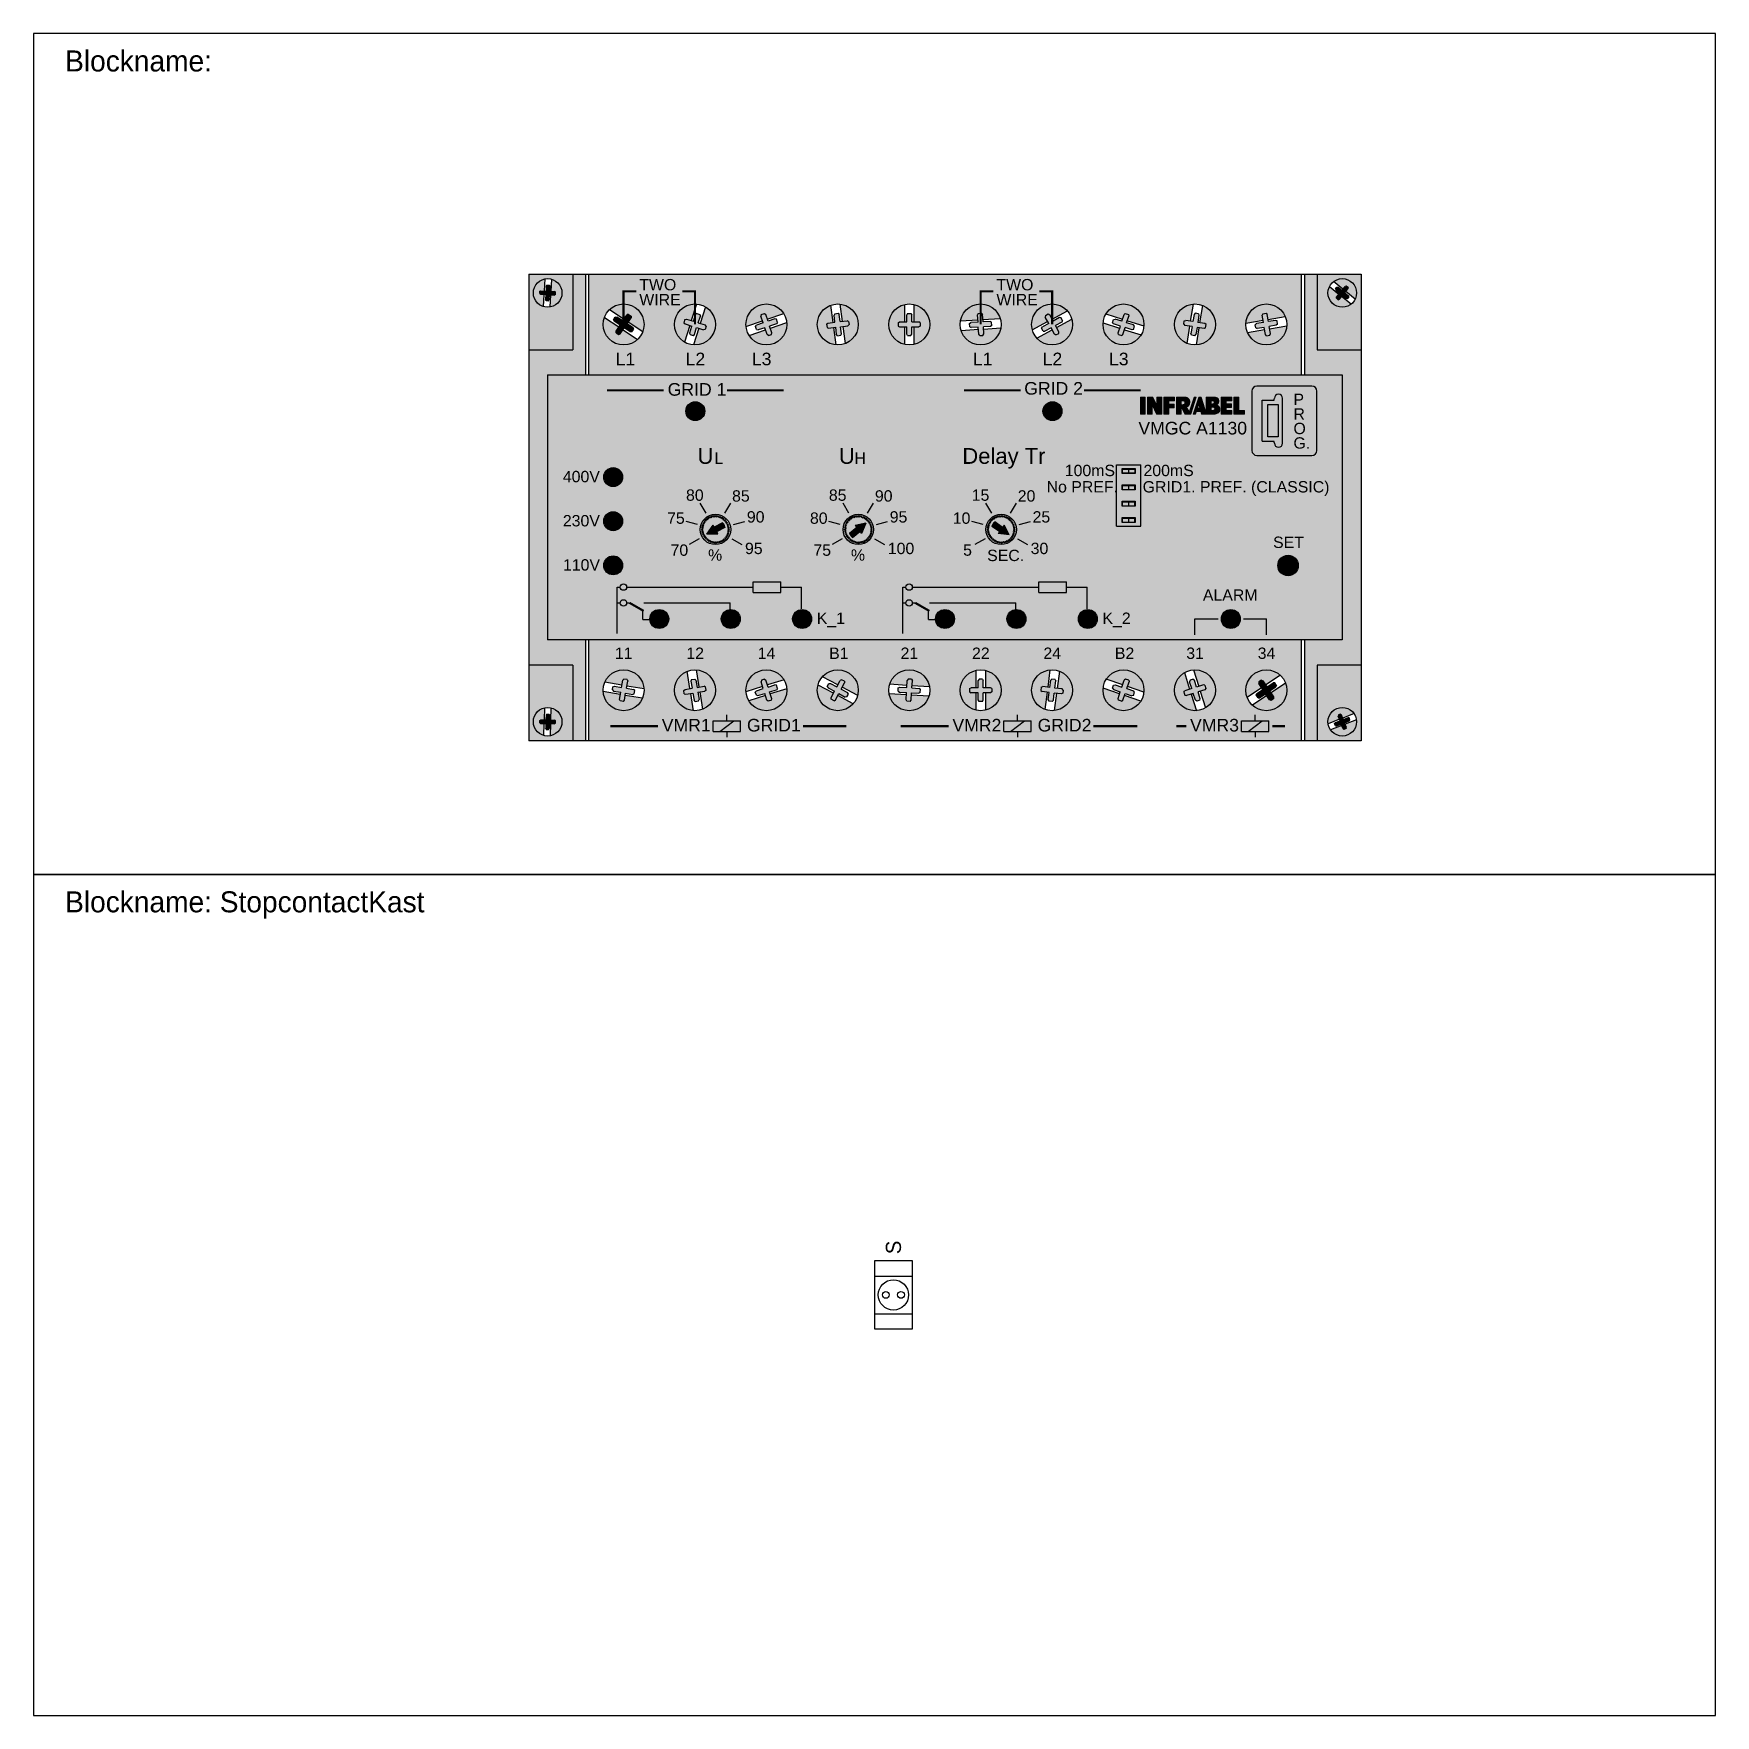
# Model space of a CAD drawing. Header units: millimetres. Extents: x -7152 to 5843, y -5056 to 10205.
# Drawn here: x 500 to 700, y 3900 to 4100 of the extents above; entities that cross this region are included whole.
import ezdxf
from ezdxf.enums import TextEntityAlignment as Align

# ---------------------------------------------------------------- set-up
doc = ezdxf.new("R2010")
doc.units = ezdxf.units.MM
doc.layers.add('18', color=1, linetype='Continuous')
doc.styles.get("Standard").update_dxf_attribs({"font": 'isoplus.shx'})
doc.styles.add('Titre0', font='swiss.ttf')

msp = doc.modelspace()

# ---------------------------------------------------------------- texts
at = {"color": 7}
for s, p in [('Blockname: ', (503.742, 4098)), ('Blockname: StopcontactKast', (503.742, 3998))]:
    msp.add_text(s, height=2.5, dxfattribs=at).set_placement(p, align=Align.TOP_LEFT)

# ---------------------------------------------------------------- blocks, each defined once
blk = doc.blocks.new('commutatierelais_nieuw')
at = {"linetype": 'Continuous', "ltscale": 3, "true_color": 0xdad3ce}
h = blk.add_hatch(color=254, dxfattribs=at)
h.dxf.hatch_style = 1
h.paths.add_polyline_path([(7, 74), (0, 74), (0, 62), (7, 62)], flags=17)
h.paths.add_polyline_path([(0.72, 71, -1), (5.28, 71, -1)], flags=16)
h.paths.add_polyline_path([(1.91, 70.79), (1.76, 70.89), (1.78, 71.26), (1.94, 71.35), (2.74, 71.3), (2.79, 72.09), (2.89, 72.24), (3.26, 72.22), (3.35, 72.06), (3.3, 71.26), (4.09, 71.21), (4.24, 71.11), (4.22, 70.74), (4.06, 70.65), (3.26, 70.7), (3.21, 69.91), (3.11, 69.76), (2.74, 69.78), (2.65, 69.94), (2.7, 70.74)], flags=0)
h.paths.add_polyline_path([(9, 74), (7, 74), (7, 62), (0, 62), (0, 12), (7, 12), (7, 0), (9, 0), (9, 16), (3, 16), (3, 58), (9, 58)])
h.paths.add_polyline_path([(7, 12), (0, 12), (0, 0), (7, 0)], flags=17)
h.paths.add_polyline_path([(5.28, 3, -1), (0.72, 3, -1)], flags=16)
h.paths.add_polyline_path([(4.08, 3.25), (4.23, 3.15), (4.22, 2.78), (4.07, 2.69), (3.27, 2.71), (3.25, 1.92), (3.15, 1.77), (2.78, 1.78), (2.69, 1.93), (2.71, 2.73), (1.92, 2.75), (1.77, 2.85), (1.78, 3.22), (1.93, 3.31), (2.73, 3.29), (2.75, 4.08), (2.85, 4.23), (3.22, 4.22), (3.31, 4.07), (3.29, 3.27)], flags=0)
h.paths.add_polyline_path([(122.5, 16), (9.5, 16), (9.5, 0), (122.5, 0)])
h.paths.add_polyline_path([(29.61, 8, -1), (23.11, 8, -1)], flags=16)
h.paths.add_polyline_path([(27.81, 8.64), (28.05, 8.55), (28.14, 8.03), (27.94, 7.86), (26.82, 7.67), (27.01, 6.55), (26.91, 6.31), (26.39, 6.22), (26.22, 6.42), (26.03, 7.54), (24.91, 7.36), (24.67, 7.45), (24.59, 7.97), (24.78, 8.14), (25.9, 8.33), (25.72, 9.45), (25.82, 9.69), (26.34, 9.78), (26.51, 9.58), (26.69, 8.46)], flags=0)
h.paths.add_polyline_path([(18.29, 8, -1), (11.79, 8, -1)], flags=16)
h.paths.add_polyline_path([(15.5, 8.33), (16.62, 8.13), (16.81, 7.96), (16.73, 7.44), (16.48, 7.35), (15.36, 7.54), (15.17, 6.42), (15, 6.22), (14.48, 6.31), (14.38, 6.55), (14.58, 7.67), (13.46, 7.87), (13.26, 8.04), (13.35, 8.56), (13.59, 8.65), (14.71, 8.46), (14.9, 9.58), (15.08, 9.78), (15.59, 9.69), (15.69, 9.45)], flags=0)
h.paths.add_polyline_path([(40.94, 8, -1), (34.44, 8, -1)], flags=16)
h.paths.add_polyline_path([(36.84, 9.34), (36.91, 9.6), (37.41, 9.75), (37.6, 9.59), (37.95, 8.5), (39.03, 8.85), (39.28, 8.78), (39.44, 8.28), (39.27, 8.08), (38.19, 7.74), (38.53, 6.66), (38.47, 6.4), (37.97, 6.25), (37.77, 6.41), (37.43, 7.5), (36.34, 7.15), (36.09, 7.22), (35.93, 7.72), (36.1, 7.92), (37.19, 8.26)], flags=0)
h.paths.add_polyline_path([(52.26, 8, -1), (45.76, 8, -1)], flags=16)
h.paths.add_polyline_path([(48.47, 7.84), (47.47, 8.37), (47.34, 8.6), (47.59, 9.06), (47.85, 9.08), (48.85, 8.54), (49.38, 9.54), (49.61, 9.67), (50.07, 9.43), (50.09, 9.17), (49.55, 8.16), (50.56, 7.63), (50.69, 7.4), (50.44, 6.94), (50.18, 6.92), (49.18, 7.46), (48.64, 6.46), (48.42, 6.33), (47.95, 6.57), (47.94, 6.83)], flags=0)
h.paths.add_polyline_path([(63.59, 8, -1), (57.09, 8, -1)], flags=16)
h.paths.add_polyline_path([(60.03, 9.56), (60.18, 9.77), (60.71, 9.74), (60.83, 9.51), (60.76, 8.37), (61.9, 8.3), (62.11, 8.15), (62.08, 7.63), (61.85, 7.51), (60.71, 7.58), (60.64, 6.44), (60.49, 6.23), (59.97, 6.26), (59.84, 6.49), (59.91, 7.63), (58.78, 7.7), (58.57, 7.85), (58.6, 8.37), (58.83, 8.49), (59.96, 8.42)], flags=0)
h.paths.add_polyline_path([(74.91, 8, -1), (68.41, 8, -1)], flags=16)
h.paths.add_polyline_path([(69.91, 8.26), (70.13, 8.4), (71.26, 8.4), (71.26, 9.54), (71.4, 9.76), (71.93, 9.76), (72.06, 9.54), (72.06, 8.4), (73.2, 8.4), (73.42, 8.26), (73.42, 7.74), (73.2, 7.6), (72.06, 7.6), (72.06, 6.46), (71.93, 6.24), (71.4, 6.24), (71.26, 6.46), (71.26, 7.6), (70.13, 7.6), (69.91, 7.74)], flags=0)
h.paths.add_polyline_path([(86.24, 8, -1), (79.74, 8, -1)], flags=16)
h.paths.add_polyline_path([(81.21, 7.97), (81.28, 8.49), (81.51, 8.59), (82.64, 8.45), (82.79, 9.58), (82.95, 9.78), (83.47, 9.71), (83.58, 9.47), (83.44, 8.35), (84.56, 8.2), (84.76, 8.03), (84.7, 7.51), (84.46, 7.41), (83.33, 7.55), (83.19, 6.42), (83.02, 6.22), (82.5, 6.29), (82.39, 6.53), (82.54, 7.65), (81.41, 7.8)], flags=0)
h.paths.add_polyline_path([(97.56, 8, -1), (91.06, 8, -1)], flags=16)
h.paths.add_polyline_path([(93.8, 7.75), (92.73, 8.12), (92.56, 8.32), (92.73, 8.82), (92.99, 8.87), (94.06, 8.51), (94.43, 9.58), (94.63, 9.75), (95.13, 9.58), (95.19, 9.33), (94.82, 8.25), (95.9, 7.88), (96.06, 7.68), (95.89, 7.18), (95.64, 7.13), (94.56, 7.49), (94.19, 6.42), (93.99, 6.25), (93.5, 6.42), (93.44, 6.67)], flags=0)
h.paths.add_polyline_path([(108.89, 8, -1), (102.39, 8, -1)], flags=16)
h.paths.add_polyline_path([(105.14, 8.26), (104.79, 9.34), (104.86, 9.6), (105.36, 9.75), (105.55, 9.59), (105.9, 8.5), (106.98, 8.85), (107.23, 8.78), (107.39, 8.28), (107.22, 8.08), (106.14, 7.74), (106.48, 6.66), (106.42, 6.4), (105.92, 6.25), (105.72, 6.41), (105.38, 7.5), (104.29, 7.15), (104.04, 7.22), (103.88, 7.72), (104.05, 7.92)], flags=0)
h.paths.add_polyline_path([(120.21, 8, -1), (113.71, 8, -1)], flags=16)
h.paths.add_polyline_path([(115.78, 9.06), (115.77, 9.32), (116.21, 9.61), (116.44, 9.5), (117.07, 8.55), (118.02, 9.18), (118.28, 9.19), (118.57, 8.75), (118.46, 8.52), (117.52, 7.89), (118.15, 6.94), (118.15, 6.68), (117.72, 6.39), (117.48, 6.5), (116.85, 7.45), (115.9, 6.82), (115.64, 6.81), (115.35, 7.25), (115.46, 7.48), (116.41, 8.11)], flags=0)
h.paths.add_polyline_path([(132, 12), (125, 12), (125, 0), (132, 0)])
h.paths.add_polyline_path([(131.28, 3, -1), (126.72, 3, -1)], flags=16)
h.paths.add_polyline_path([(128.73, 4.21), (128.87, 4.1), (129.16, 3.36), (129.9, 3.65), (130.08, 3.62), (130.21, 3.27), (130.1, 3.13), (129.36, 2.84), (129.65, 2.1), (129.62, 1.92), (129.27, 1.79), (129.13, 1.9), (128.84, 2.64), (128.1, 2.35), (127.92, 2.38), (127.79, 2.73), (127.9, 2.87), (128.64, 3.16), (128.35, 3.9), (128.38, 4.08)], flags=0)
at = {"linetype": 'Continuous', "ltscale": 3}
h = blk.add_hatch(color=253, dxfattribs=at)
h.dxf.hatch_style = 1
h.paths.add_polyline_path([(5.27, 70.86, -0.34754), (3.39, 68.76), (3.51, 70.69), (4.06, 70.65), (4.22, 70.74), (4.24, 71.11), (4.09, 71.21), (3.54, 71.25), (3.66, 73.18, -0.34754)])
h.paths.add_polyline_path([(2.49, 71.31), (1.94, 71.35), (1.78, 71.26), (1.76, 70.89), (1.91, 70.79), (2.46, 70.75), (2.34, 68.82, -0.34754), (0.73, 71.14, -0.34754), (2.61, 73.24)])
h = blk.add_hatch(color=256, dxfattribs=at)
h.dxf.hatch_style = 1
h.paths.add_polyline_path([(4.22, 70.74), (4.06, 70.65), (3.26, 70.7), (3.21, 69.91), (3.11, 69.76), (2.74, 69.78), (2.65, 69.94), (2.7, 70.74), (1.91, 70.79), (1.76, 70.89), (1.78, 71.26), (1.94, 71.35), (2.74, 71.3), (2.79, 72.09), (2.89, 72.24), (3.26, 72.22), (3.35, 72.06), (3.3, 71.26), (4.09, 71.21), (4.24, 71.11)])
at = {"linetype": 'Continuous', "ltscale": 3, "true_color": 0xdad3ce}
h = blk.add_hatch(color=254, dxfattribs=at)
h.dxf.hatch_style = 1
h.paths.add_polyline_path([(122.5, 74), (9.5, 74), (9.5, 58), (122.5, 58)])
h.paths.add_polyline_path([(91.06, 66, -1), (97.56, 66, -1)], flags=16)
h.paths.add_polyline_path([(93.53, 64.4), (93.47, 64.66), (93.81, 65.74), (92.73, 66.08), (92.56, 66.28), (92.72, 66.78), (92.97, 66.85), (94.05, 66.5), (94.4, 67.59), (94.59, 67.75), (95.09, 67.6), (95.16, 67.34), (94.81, 66.26), (95.9, 65.92), (96.07, 65.72), (95.91, 65.22), (95.66, 65.15), (94.57, 65.5), (94.23, 64.41), (94.03, 64.25)], flags=0)
h.paths.add_polyline_path([(79.74, 66, -1), (86.24, 66, -1)], flags=16)
h.paths.add_polyline_path([(84.06, 64.83), (84.05, 64.57), (83.58, 64.33), (83.36, 64.46), (82.82, 65.46), (81.82, 64.92), (81.56, 64.94), (81.31, 65.4), (81.44, 65.63), (82.45, 66.16), (81.91, 67.17), (81.93, 67.43), (82.39, 67.67), (82.62, 67.54), (83.15, 66.54), (84.15, 67.08), (84.41, 67.06), (84.66, 66.6), (84.53, 66.37), (83.53, 65.84)], flags=0)
h.paths.add_polyline_path([(102.39, 66, -1), (108.89, 66, -1)], flags=16)
h.paths.add_polyline_path([(104.06, 65.86), (103.86, 66.03), (103.95, 66.55), (104.19, 66.64), (105.31, 66.46), (105.49, 67.58), (105.66, 67.78), (106.18, 67.69), (106.28, 67.45), (106.1, 66.33), (107.22, 66.14), (107.41, 65.97), (107.33, 65.45), (107.09, 65.36), (105.97, 65.54), (105.78, 64.42), (105.61, 64.22), (105.09, 64.31), (104.99, 64.55), (105.18, 65.67)], flags=0)
h.paths.add_polyline_path([(68.41, 66, -1), (74.91, 66, -1)], flags=16)
h.paths.add_polyline_path([(72.16, 64.49), (72.03, 64.26), (71.51, 64.23), (71.36, 64.44), (71.29, 65.58), (70.15, 65.51), (69.92, 65.63), (69.89, 66.15), (70.1, 66.3), (71.24, 66.37), (71.17, 67.51), (71.29, 67.74), (71.82, 67.77), (71.97, 67.56), (72.04, 66.42), (73.17, 66.49), (73.4, 66.37), (73.43, 65.85), (73.22, 65.7), (72.09, 65.63)], flags=0)
h.paths.add_polyline_path([(113.71, 66, -1), (120.21, 66, -1)], flags=16)
h.paths.add_polyline_path([(116.64, 65.54), (115.52, 65.35), (115.27, 65.44), (115.19, 65.96), (115.38, 66.13), (116.5, 66.33), (116.31, 67.45), (116.41, 67.69), (116.92, 67.78), (117.1, 67.58), (117.29, 66.46), (118.41, 66.65), (118.65, 66.56), (118.74, 66.04), (118.54, 65.87), (117.42, 65.67), (117.62, 64.55), (117.52, 64.31), (117, 64.22), (116.83, 64.42)], flags=0)
h.paths.add_polyline_path([(57.09, 66, -1), (63.59, 66, -1)], flags=16)
h.paths.add_polyline_path([(62.09, 65.74), (61.87, 65.6), (60.74, 65.6), (60.74, 64.46), (60.6, 64.24), (60.07, 64.24), (59.94, 64.46), (59.94, 65.6), (58.8, 65.6), (58.58, 65.74), (58.58, 66.26), (58.8, 66.4), (59.94, 66.4), (59.94, 67.54), (60.07, 67.76), (60.6, 67.76), (60.74, 67.54), (60.74, 66.4), (61.87, 66.4), (62.09, 66.26)], flags=0)
h.paths.add_polyline_path([(45.76, 66, -1), (52.26, 66, -1)], flags=16)
h.paths.add_polyline_path([(50.79, 65.97), (50.59, 65.8), (49.46, 65.65), (49.61, 64.53), (49.5, 64.29), (48.98, 64.22), (48.81, 64.42), (48.67, 65.55), (47.54, 65.41), (47.3, 65.51), (47.24, 66.03), (47.44, 66.2), (48.56, 66.35), (48.42, 67.47), (48.53, 67.71), (49.05, 67.78), (49.21, 67.58), (49.36, 66.45), (50.49, 66.59), (50.72, 66.49)], flags=0)
h.paths.add_polyline_path([(34.44, 66, -1), (40.94, 66, -1)], flags=16)
h.paths.add_polyline_path([(38.56, 64.67), (38.5, 64.42), (38.01, 64.25), (37.81, 64.42), (37.44, 65.49), (36.36, 65.13), (36.11, 65.18), (35.94, 65.68), (36.1, 65.88), (37.18, 66.25), (36.81, 67.33), (36.87, 67.58), (37.37, 67.75), (37.57, 67.58), (37.94, 66.51), (39.01, 66.87), (39.27, 66.82), (39.44, 66.32), (39.27, 66.12), (38.2, 65.75)], flags=0)
h.paths.add_polyline_path([(23.11, 66, -1), (29.61, 66, -1)], flags=16)
h.paths.add_polyline_path([(28.12, 65.72), (27.96, 65.22), (27.71, 65.15), (26.62, 65.5), (26.28, 64.41), (26.08, 64.25), (25.58, 64.4), (25.52, 64.66), (25.86, 65.74), (24.78, 66.08), (24.61, 66.28), (24.77, 66.78), (25.02, 66.85), (26.1, 66.5), (26.45, 67.59), (26.64, 67.75), (27.14, 67.6), (27.21, 67.34), (26.86, 66.26), (27.95, 65.92)], flags=0)
h.paths.add_polyline_path([(11.79, 66, -1), (18.29, 66, -1)], flags=16)
h.paths.add_polyline_path([(15.59, 66.11), (16.54, 65.48), (16.65, 65.25), (16.36, 64.81), (16.1, 64.82), (15.15, 65.45), (14.52, 64.5), (14.28, 64.39), (13.85, 64.68), (13.85, 64.94), (14.48, 65.89), (13.54, 66.52), (13.43, 66.75), (13.72, 67.19), (13.98, 67.18), (14.93, 66.55), (15.56, 67.5), (15.79, 67.61), (16.23, 67.32), (16.22, 67.06)], flags=0)
h = blk.add_hatch(color=254, dxfattribs=at)
h.dxf.hatch_style = 1
h.paths.add_polyline_path([(132, 62), (125, 62), (125, 74), (123, 74), (123, 58), (129, 58), (129, 16), (123, 16), (123, 0), (125, 0), (125, 12), (132, 12)])
h = blk.add_hatch(color=254, dxfattribs=at)
h.dxf.hatch_style = 1
h.paths.add_polyline_path([(132, 74), (125, 74), (125, 62), (132, 62)])
h.paths.add_polyline_path([(126.72, 71, -1), (131.28, 71, -1)], flags=16)
h.paths.add_polyline_path([(128.37, 69.93), (128.08, 70.16), (128.1, 70.34), (128.61, 70.96), (127.99, 71.46), (127.93, 71.63), (128.16, 71.92), (128.34, 71.9), (128.96, 71.39), (129.46, 72.01), (129.63, 72.07), (129.92, 71.84), (129.9, 71.66), (129.39, 71.04), (130.01, 70.54), (130.07, 70.37), (129.84, 70.08), (129.66, 70.1), (129.04, 70.61), (128.54, 69.99)], flags=0)
at = {"linetype": 'Continuous', "ltscale": 3}
h = blk.add_hatch(color=253, dxfattribs=at)
h.dxf.hatch_style = 1
h.paths.add_polyline_path([(130.43, 72.77, -0.34754), (131.05, 70.01), (129.55, 71.23), (129.9, 71.66), (129.92, 71.84), (129.63, 72.07), (129.46, 72.01), (129.11, 71.58), (127.61, 72.8, -0.34754)])
h.paths.add_polyline_path([(128.45, 70.77), (128.1, 70.34), (128.08, 70.16), (128.37, 69.93), (128.54, 69.99), (128.89, 70.42), (130.39, 69.2, -0.34754), (127.57, 69.23, -0.34754), (126.95, 71.99)])
h = blk.add_hatch(color=256, dxfattribs=at)
h.dxf.hatch_style = 1
h.paths.add_polyline_path([(129.92, 71.84), (129.9, 71.66), (129.39, 71.04), (130.01, 70.54), (130.07, 70.37), (129.84, 70.08), (129.66, 70.1), (129.04, 70.61), (128.54, 69.99), (128.37, 69.93), (128.08, 70.16), (128.1, 70.34), (128.61, 70.96), (127.99, 71.46), (127.93, 71.63), (128.16, 71.92), (128.34, 71.9), (128.96, 71.39), (129.46, 72.01), (129.63, 72.07)])
h = blk.add_hatch(color=253, dxfattribs=at)
h.dxf.hatch_style = 1
h.paths.add_polyline_path([(16.84, 68.71, 0.34754), (12.82, 68.38), (15.12, 66.85), (15.56, 67.5), (15.79, 67.61), (16.23, 67.32), (16.22, 67.06), (15.79, 66.4), (18.09, 64.87, 0.34754)])
h.paths.add_polyline_path([(14.96, 65.15), (14.52, 64.5), (14.28, 64.39), (13.85, 64.68), (13.85, 64.94), (14.29, 65.6), (11.99, 67.13, 0.34754), (13.24, 63.29, 0.34754), (17.26, 63.62)])
h = blk.add_hatch(color=256, dxfattribs=at)
h.dxf.hatch_style = 1
h.paths.add_polyline_path([(15.79, 67.61), (15.56, 67.5), (14.93, 66.55), (13.98, 67.18), (13.72, 67.19), (13.43, 66.75), (13.54, 66.52), (14.48, 65.89), (13.85, 64.94), (13.85, 64.68), (14.28, 64.39), (14.52, 64.5), (15.15, 65.45), (16.1, 64.82), (16.36, 64.81), (16.65, 65.25), (16.54, 65.48), (15.59, 66.11), (16.22, 67.06), (16.23, 67.32)])
h = blk.add_hatch(color=253, dxfattribs=at)
h.dxf.hatch_style = 1
h.paths.add_polyline_path([(29.46, 65.02, 0.34754), (28.03, 68.79), (27.2, 66.15), (27.95, 65.92), (28.12, 65.72), (27.96, 65.22), (27.71, 65.15), (26.96, 65.39), (26.12, 62.76, 0.34754)])
h.paths.add_polyline_path([(25.53, 65.85), (24.78, 66.08), (24.61, 66.28), (24.77, 66.78), (25.02, 66.85), (25.77, 66.61), (26.6, 69.24, 0.34754), (23.26, 66.98, 0.34754), (24.69, 63.21)])
h = blk.add_hatch(color=256, dxfattribs=at)
h.dxf.hatch_style = 1
h.paths.add_polyline_path([(28.12, 65.72), (27.95, 65.92), (26.86, 66.26), (27.21, 67.34), (27.14, 67.6), (26.64, 67.75), (26.45, 67.59), (26.1, 66.5), (25.02, 66.85), (24.77, 66.78), (24.61, 66.28), (24.78, 66.08), (25.86, 65.74), (25.52, 64.66), (25.58, 64.4), (26.08, 64.25), (26.28, 64.41), (26.62, 65.5), (27.71, 65.15), (27.96, 65.22)])
h = blk.add_hatch(color=253, dxfattribs=at)
h.dxf.hatch_style = 1
h.paths.add_polyline_path([(36.64, 69.08, 0.34754), (34.45, 65.69), (37.07, 66.58), (36.81, 67.33), (36.87, 67.58), (37.37, 67.75), (37.57, 67.58), (37.82, 66.84), (40.44, 67.73, 0.34754)])
h.paths.add_polyline_path([(38.31, 65.42), (38.56, 64.67), (38.5, 64.42), (38.01, 64.25), (37.81, 64.42), (37.55, 65.16), (34.94, 64.27, 0.34754), (38.74, 62.92, 0.34754), (40.92, 66.31)])
h = blk.add_hatch(color=256, dxfattribs=at)
h.dxf.hatch_style = 1
h.paths.add_polyline_path([(36.87, 67.58), (36.81, 67.33), (37.18, 66.25), (36.1, 65.88), (35.94, 65.68), (36.11, 65.18), (36.36, 65.13), (37.44, 65.49), (37.81, 64.42), (38.01, 64.25), (38.5, 64.42), (38.56, 64.67), (38.2, 65.75), (39.27, 66.12), (39.44, 66.32), (39.27, 66.82), (39.01, 66.87), (37.94, 66.51), (37.57, 67.58), (37.37, 67.75)])
h = blk.add_hatch(color=253, dxfattribs=at)
h.dxf.hatch_style = 1
h.paths.add_polyline_path([(52.24, 66.42, 0.34754), (49.35, 69.23), (49.7, 66.49), (50.49, 66.59), (50.72, 66.49), (50.79, 65.97), (50.59, 65.8), (49.81, 65.7), (50.16, 62.96, 0.34754)])
h.paths.add_polyline_path([(48.32, 65.51), (47.54, 65.41), (47.3, 65.51), (47.24, 66.03), (47.44, 66.2), (48.22, 66.3), (47.86, 69.04, 0.34754), (45.79, 65.58, 0.34754), (48.68, 62.77)])
h = blk.add_hatch(color=256, dxfattribs=at)
h.dxf.hatch_style = 1
h.paths.add_polyline_path([(50.72, 66.49), (50.49, 66.59), (49.36, 66.45), (49.21, 67.58), (49.05, 67.78), (48.53, 67.71), (48.42, 67.47), (48.56, 66.35), (47.44, 66.2), (47.24, 66.03), (47.3, 65.51), (47.54, 65.41), (48.67, 65.55), (48.81, 64.42), (48.98, 64.22), (49.5, 64.29), (49.61, 64.53), (49.46, 65.65), (50.59, 65.8), (50.79, 65.97)])
h = blk.add_hatch(color=253, dxfattribs=at)
h.dxf.hatch_style = 1
h.paths.add_polyline_path([(63.59, 66, 0.34754), (61.09, 69.16), (61.09, 66.4), (61.87, 66.4), (62.09, 66.26), (62.09, 65.74), (61.87, 65.6), (61.09, 65.6), (61.09, 62.84, 0.34754)])
h.paths.add_polyline_path([(59.59, 65.6), (58.8, 65.6), (58.58, 65.74), (58.58, 66.26), (58.8, 66.4), (59.59, 66.4), (59.59, 69.16, 0.34754), (57.09, 66, 0.34754), (59.59, 62.84)])
h = blk.add_hatch(color=256, dxfattribs=at)
h.dxf.hatch_style = 1
h.paths.add_polyline_path([(62.09, 66.26), (61.87, 66.4), (60.74, 66.4), (60.74, 67.54), (60.6, 67.76), (60.07, 67.76), (59.94, 67.54), (59.94, 66.4), (58.8, 66.4), (58.58, 66.26), (58.58, 65.74), (58.8, 65.6), (59.94, 65.6), (59.94, 64.46), (60.07, 64.24), (60.6, 64.24), (60.74, 64.46), (60.74, 65.6), (61.87, 65.6), (62.09, 65.74)])
h = blk.add_hatch(color=253, dxfattribs=at)
h.dxf.hatch_style = 1
h.paths.add_polyline_path([(71.46, 69.24, 0.34754), (68.46, 66.55), (71.22, 66.72), (71.17, 67.51), (71.29, 67.74), (71.82, 67.77), (71.97, 67.56), (72.02, 66.77), (74.77, 66.94, 0.34754)])
h.paths.add_polyline_path([(72.11, 65.28), (72.16, 64.49), (72.03, 64.26), (71.51, 64.23), (71.36, 64.44), (71.31, 65.23), (68.55, 65.06, 0.34754), (71.86, 62.76, 0.34754), (74.86, 65.45)])
h = blk.add_hatch(color=256, dxfattribs=at)
h.dxf.hatch_style = 1
h.paths.add_polyline_path([(71.29, 67.74), (71.17, 67.51), (71.24, 66.37), (70.1, 66.3), (69.89, 66.15), (69.92, 65.63), (70.15, 65.51), (71.29, 65.58), (71.36, 64.44), (71.51, 64.23), (72.03, 64.26), (72.16, 64.49), (72.09, 65.63), (73.22, 65.7), (73.43, 65.85), (73.4, 66.37), (73.17, 66.49), (72.04, 66.42), (71.97, 67.56), (71.82, 67.77)])
h = blk.add_hatch(color=253, dxfattribs=at)
h.dxf.hatch_style = 1
h.paths.add_polyline_path([(81.46, 68.87, 0.34754), (79.84, 65.17), (82.28, 66.47), (81.91, 67.17), (81.93, 67.43), (82.39, 67.67), (82.62, 67.54), (82.99, 66.85), (85.42, 68.15, 0.34754)])
h.paths.add_polyline_path([(83.69, 65.53), (84.06, 64.83), (84.05, 64.57), (83.58, 64.33), (83.36, 64.46), (82.99, 65.15), (80.55, 63.85, 0.34754), (84.52, 63.13, 0.34754), (86.13, 66.83)])
h = blk.add_hatch(color=256, dxfattribs=at)
h.dxf.hatch_style = 1
h.paths.add_polyline_path([(81.93, 67.43), (81.91, 67.17), (82.45, 66.16), (81.44, 65.63), (81.31, 65.4), (81.56, 64.94), (81.82, 64.92), (82.82, 65.46), (83.36, 64.46), (83.58, 64.33), (84.05, 64.57), (84.06, 64.83), (83.53, 65.84), (84.53, 66.37), (84.66, 66.6), (84.41, 67.06), (84.15, 67.08), (83.15, 66.54), (82.62, 67.54), (82.39, 67.67)])
h = blk.add_hatch(color=253, dxfattribs=at)
h.dxf.hatch_style = 1
h.paths.add_polyline_path([(95.29, 69.1, 0.34754), (91.52, 67.67), (94.16, 66.84), (94.4, 67.59), (94.59, 67.75), (95.09, 67.6), (95.16, 67.34), (94.92, 66.59), (97.55, 65.76, 0.34754)])
h.paths.add_polyline_path([(94.47, 65.16), (94.23, 64.41), (94.03, 64.25), (93.53, 64.4), (93.47, 64.66), (93.7, 65.41), (91.07, 66.24, 0.34754), (93.33, 62.9, 0.34754), (97.1, 64.33)])
h = blk.add_hatch(color=256, dxfattribs=at)
h.dxf.hatch_style = 1
h.paths.add_polyline_path([(94.59, 67.75), (94.4, 67.59), (94.05, 66.5), (92.97, 66.85), (92.72, 66.78), (92.56, 66.28), (92.73, 66.08), (93.81, 65.74), (93.47, 64.66), (93.53, 64.4), (94.03, 64.25), (94.23, 64.41), (94.57, 65.5), (95.66, 65.15), (95.91, 65.22), (96.07, 65.72), (95.9, 65.92), (94.81, 66.26), (95.16, 67.34), (95.09, 67.6)])
h = blk.add_hatch(color=253, dxfattribs=at)
h.dxf.hatch_style = 1
h.paths.add_polyline_path([(102.43, 66.53, 0.34754), (104.38, 63), (104.83, 65.73), (104.06, 65.86), (103.86, 66.03), (103.95, 66.55), (104.19, 66.64), (104.96, 66.52), (105.41, 69.24, 0.34754)])
h.paths.add_polyline_path([(106.44, 66.27), (107.22, 66.14), (107.41, 65.97), (107.33, 65.45), (107.09, 65.36), (106.31, 65.48), (105.86, 62.76, 0.34754), (108.84, 65.47, 0.34754), (106.89, 69)])
h = blk.add_hatch(color=256, dxfattribs=at)
h.dxf.hatch_style = 1
h.paths.add_polyline_path([(103.86, 66.03), (104.06, 65.86), (105.18, 65.67), (104.99, 64.55), (105.09, 64.31), (105.61, 64.22), (105.78, 64.42), (105.97, 65.54), (107.09, 65.36), (107.33, 65.45), (107.41, 65.97), (107.22, 66.14), (106.1, 66.33), (106.28, 67.45), (106.18, 67.69), (105.66, 67.78), (105.49, 67.58), (105.31, 66.46), (104.19, 66.64), (103.95, 66.55)])
h = blk.add_hatch(color=253, dxfattribs=at)
h.dxf.hatch_style = 1
h.paths.add_polyline_path([(116.41, 69.2, 0.34754), (113.72, 66.2), (116.44, 66.67), (116.31, 67.45), (116.41, 67.69), (116.92, 67.78), (117.1, 67.58), (117.23, 66.81), (119.95, 67.27, 0.34754)])
h.paths.add_polyline_path([(117.48, 65.33), (117.62, 64.55), (117.52, 64.31), (117, 64.22), (116.83, 64.42), (116.69, 65.19), (113.97, 64.73, 0.34754), (117.51, 62.8, 0.34754), (120.21, 65.8)])
h = blk.add_hatch(color=256, dxfattribs=at)
h.dxf.hatch_style = 1
h.paths.add_polyline_path([(116.41, 67.69), (116.31, 67.45), (116.5, 66.33), (115.38, 66.13), (115.19, 65.96), (115.27, 65.44), (115.52, 65.35), (116.64, 65.54), (116.83, 64.42), (117, 64.22), (117.52, 64.31), (117.62, 64.55), (117.42, 65.67), (118.54, 65.87), (118.74, 66.04), (118.65, 66.56), (118.41, 66.65), (117.29, 66.46), (117.1, 67.58), (116.92, 67.78)])
at = {"true_color": 0xe0e0e0, "transparency": 33554687}
h = blk.add_hatch(color=254, dxfattribs=at)
h.dxf.hatch_style = 2
h.paths.add_polyline_path([(3, 58), (3, 16), (129, 16), (129, 58)])
h.paths.add_polyline_path([(24.91, 52.25, -1), (27.91, 52.25, -1)], flags=16)
h.paths.add_polyline_path([(32.03, 33.5, -1), (27.2, 33.5, -1)], flags=16)
h.paths.add_polyline_path([(30.46, 35.55), (30.48, 35.26), (30.72, 35.42), (30.7, 35.13), (30.96, 35.26), (30.9, 34.97), (31.18, 35.07), (31.08, 34.79), (31.37, 34.85), (31.24, 34.59), (31.53, 34.61), (31.37, 34.37), (31.66, 34.35), (31.47, 34.13), (31.75, 34.07), (31.53, 33.88), (31.81, 33.79), (31.57, 33.63), (31.83, 33.5), (31.57, 33.37), (31.81, 33.21), (31.53, 33.12), (31.75, 32.93), (31.47, 32.87), (31.66, 32.65), (31.37, 32.63), (31.53, 32.39), (31.24, 32.41), (31.37, 32.15), (31.08, 32.21), (31.18, 31.93), (30.9, 32.03), (30.96, 31.74), (30.7, 31.87), (30.72, 31.58), (30.48, 31.74), (30.46, 31.45), (30.24, 31.65), (30.19, 31.36), (29.99, 31.58), (29.9, 31.3), (29.74, 31.55), (29.61, 31.28), (29.48, 31.55), (29.32, 31.3), (29.23, 31.58), (29.04, 31.36), (28.98, 31.65), (28.76, 31.45), (28.75, 31.74), (28.5, 31.58), (28.53, 31.87), (28.26, 31.74), (28.32, 32.03), (28.04, 31.93), (28.14, 32.21), (27.85, 32.15), (27.99, 32.41), (27.69, 32.39), (27.86, 32.63), (27.56, 32.65), (27.76, 32.87), (27.47, 32.93), (27.69, 33.12), (27.41, 33.21), (27.66, 33.37), (27.39, 33.5), (27.66, 33.63), (27.41, 33.79), (27.69, 33.88), (27.47, 34.07), (27.76, 34.13), (27.56, 34.35), (27.86, 34.37), (27.69, 34.61), (27.99, 34.59), (27.85, 34.85), (28.14, 34.79), (28.04, 35.07), (28.32, 34.97), (28.26, 35.26), (28.53, 35.13), (28.5, 35.42), (28.75, 35.26), (28.76, 35.55), (28.98, 35.35), (29.04, 35.64), (29.23, 35.42), (29.32, 35.7), (29.48, 35.45), (29.61, 35.72), (29.74, 35.45), (29.9, 35.7), (29.99, 35.42), (30.19, 35.64), (30.24, 35.35)], flags=0)
h.paths.add_polyline_path([(30.75, 34.56, -0.130858), (31.13, 33.86), (29.8, 33.15), (29.99, 32.8), (28.24, 32.76), (29.23, 34.2), (29.42, 33.85)], flags=0)
h.paths.add_polyline_path([(54.68, 33.5, -1), (49.85, 33.5, -1)], flags=16)
h.paths.add_polyline_path([(50.69, 35.07), (50.97, 34.97), (50.91, 35.26), (51.18, 35.13), (51.15, 35.42), (51.4, 35.26), (51.41, 35.55), (51.63, 35.35), (51.69, 35.64), (51.88, 35.42), (51.97, 35.7), (52.13, 35.45), (52.26, 35.72), (52.39, 35.45), (52.55, 35.7), (52.64, 35.42), (52.84, 35.64), (52.89, 35.35), (53.11, 35.55), (53.13, 35.26), (53.37, 35.42), (53.35, 35.13), (53.61, 35.26), (53.55, 34.97), (53.83, 35.07), (53.73, 34.79), (54.02, 34.85), (53.89, 34.59), (54.18, 34.61), (54.02, 34.37), (54.31, 34.35), (54.12, 34.13), (54.4, 34.07), (54.18, 33.88), (54.46, 33.79), (54.22, 33.63), (54.48, 33.5), (54.22, 33.37), (54.46, 33.21), (54.18, 33.12), (54.4, 32.93), (54.12, 32.87), (54.31, 32.65), (54.02, 32.63), (54.18, 32.39), (53.89, 32.41), (54.02, 32.15), (53.73, 32.21), (53.83, 31.93), (53.55, 32.03), (53.61, 31.74), (53.35, 31.87), (53.37, 31.58), (53.13, 31.74), (53.11, 31.45), (52.89, 31.65), (52.84, 31.36), (52.64, 31.58), (52.55, 31.3), (52.39, 31.55), (52.26, 31.28), (52.13, 31.55), (51.97, 31.3), (51.88, 31.58), (51.69, 31.36), (51.63, 31.65), (51.41, 31.45), (51.4, 31.74), (51.15, 31.58), (51.18, 31.87), (50.91, 31.74), (50.97, 32.03), (50.69, 31.93), (50.79, 32.21), (50.5, 32.15), (50.64, 32.41), (50.34, 32.39), (50.51, 32.63), (50.21, 32.65), (50.41, 32.87), (50.12, 32.93), (50.34, 33.12), (50.06, 33.21), (50.31, 33.37), (50.04, 33.5), (50.31, 33.63), (50.06, 33.79), (50.34, 33.88), (50.12, 34.07), (50.41, 34.13), (50.21, 34.35), (50.51, 34.37), (50.34, 34.61), (50.64, 34.59), (50.5, 34.85), (50.79, 34.79)], flags=0)
h.paths.add_polyline_path([(51.75, 34.12), (53.46, 34.49), (52.77, 32.88), (52.52, 33.19), (51.36, 32.24, -0.130858), (50.85, 32.86), (52.01, 33.81)], flags=0)
h.paths.add_polyline_path([(14.89, 41.8, -1), (11.89, 41.8, -1)], flags=16)
h.paths.add_polyline_path([(39.98, 25.2), (39.98, 23.5), (35.61, 23.5), (35.61, 24.35), (15.52, 24.35, -1), (14.52, 24.35), (14, 24.35), (14, 21.85), (14.52, 21.85, -1), (15.52, 21.85), (16, 21.85), (18.08, 20.65), (18.08, 19.24), (19.2, 19.24, -0.009924), (19.2, 19.3, -1), (22.2, 19.3, -0.980346), (19.2, 19.24), (18.08, 19.24), (18.08, 20.65), (16, 21.85), (15.52, 21.85, -1), (14.52, 21.85), (14, 21.85), (14, 24.35), (14.52, 24.35, -1), (15.52, 24.35), (35.61, 24.35), (35.61, 25.2)], flags=16)
h.paths.add_polyline_path([(14.89, 34.8, -1), (11.89, 34.8, -1)], flags=16)
h.paths.add_polyline_path([(33.53, 19.3, -1), (30.53, 19.3, -1)], flags=16)
h.paths.add_polyline_path([(44.85, 19.3, -1), (41.85, 19.3, -1)], flags=16)
h.paths.add_polyline_path([(14.89, 27.8, -1), (11.89, 27.8, -1)], flags=16)
h.paths.add_polyline_path([(59.3, 24.35), (59.82, 24.35, -1), (60.82, 24.35), (80.91, 24.35), (80.91, 25.2), (85.28, 25.2), (85.28, 23.5), (80.91, 23.5), (80.91, 24.35), (60.82, 24.35, -1), (59.82, 24.35), (59.3, 24.35), (59.3, 21.85), (59.82, 21.85, -1), (60.82, 21.85), (61.3, 21.85), (63.38, 20.65), (63.38, 19.24), (64.5, 19.24, -0.009924), (64.5, 19.3, -1), (67.5, 19.3, -0.980346), (64.5, 19.24), (63.38, 19.24), (63.38, 20.65), (61.3, 21.85), (60.82, 21.85, -1), (59.82, 21.85), (59.3, 21.85)], flags=16)
h.paths.add_polyline_path([(78.83, 19.3, -1), (75.83, 19.3, -1)], flags=16)
h.paths.add_polyline_path([(77.33, 33.5, -1), (72.5, 33.5, -1)], flags=16)
h.paths.add_polyline_path([(72.86, 34.35), (73.16, 34.37), (72.99, 34.61), (73.29, 34.59), (73.15, 34.85), (73.44, 34.79), (73.34, 35.07), (73.62, 34.97), (73.56, 35.26), (73.83, 35.13), (73.8, 35.42), (74.05, 35.26), (74.06, 35.55), (74.28, 35.35), (74.34, 35.64), (74.53, 35.42), (74.62, 35.7), (74.78, 35.45), (74.91, 35.72), (75.04, 35.45), (75.2, 35.7), (75.29, 35.42), (75.49, 35.64), (75.54, 35.35), (75.76, 35.55), (75.78, 35.26), (76.02, 35.42), (76, 35.13), (76.26, 35.26), (76.2, 34.97), (76.48, 35.07), (76.38, 34.79), (76.67, 34.85), (76.54, 34.59), (76.83, 34.61), (76.67, 34.37), (76.96, 34.35), (76.77, 34.13), (77.05, 34.07), (76.83, 33.88), (77.11, 33.79), (76.87, 33.63), (77.13, 33.5), (76.87, 33.37), (77.11, 33.21), (76.83, 33.12), (77.05, 32.93), (76.77, 32.87), (76.96, 32.65), (76.67, 32.63), (76.83, 32.39), (76.54, 32.41), (76.67, 32.15), (76.38, 32.21), (76.48, 31.93), (76.2, 32.03), (76.26, 31.74), (76, 31.87), (76.02, 31.58), (75.78, 31.74), (75.76, 31.45), (75.54, 31.65), (75.49, 31.36), (75.29, 31.58), (75.2, 31.3), (75.04, 31.55), (74.91, 31.28), (74.78, 31.55), (74.62, 31.3), (74.53, 31.58), (74.34, 31.36), (74.28, 31.65), (74.06, 31.45), (74.05, 31.74), (73.8, 31.58), (73.83, 31.87), (73.56, 31.74), (73.62, 32.03), (73.34, 31.93), (73.44, 32.21), (73.15, 32.15), (73.29, 32.41), (72.99, 32.39), (73.16, 32.63), (72.86, 32.65), (73.06, 32.87), (72.77, 32.93), (72.99, 33.12), (72.71, 33.21), (72.96, 33.37), (72.69, 33.5), (72.96, 33.63), (72.71, 33.79), (72.99, 33.88), (72.77, 34.07), (73.06, 34.13)], flags=0)
h.paths.add_polyline_path([(73.45, 34.02, -0.130858), (73.9, 34.68), (75.14, 33.83), (75.37, 34.16), (76.19, 32.62), (74.46, 32.84), (74.69, 33.17)], flags=0)
h.paths.add_polyline_path([(81.54, 52.25, -1), (84.54, 52.25, -1)], flags=16)
h.paths.add_polyline_path([(93.2, 43.73), (97.08, 43.73), (97.08, 34.02), (93.2, 34.02)], flags=16)
h.paths.add_polyline_path([(94.1, 43.15), (96.18, 43.15), (96.18, 42.36), (94.1, 42.36)], flags=0)
h.paths.add_polyline_path([(94.17, 43.08), (96.11, 43.08), (96.11, 42.43), (94.17, 42.43)], flags=0)
h.paths.add_polyline_path([(94.1, 40.56), (96.18, 40.56), (96.18, 39.77), (94.1, 39.77)], flags=0)
h.paths.add_polyline_path([(94.17, 40.49), (96.11, 40.49), (96.11, 39.84), (94.17, 39.84)], flags=0)
h.paths.add_polyline_path([(90.15, 19.3, -1), (87.15, 19.3, -1)], flags=16)
h.paths.add_polyline_path([(94.1, 37.97), (96.18, 37.97), (96.18, 37.19), (94.1, 37.19)], flags=0)
h.paths.add_polyline_path([(94.17, 37.9), (96.11, 37.9), (96.11, 37.26), (94.17, 37.26)], flags=0)
h.paths.add_polyline_path([(94.1, 35.38), (96.18, 35.38), (96.18, 34.6), (94.1, 34.6)], flags=0)
h.paths.add_polyline_path([(94.17, 35.31), (96.11, 35.31), (96.11, 34.67), (94.17, 34.67)], flags=0)
h.paths.add_polyline_path([(96.99, 51.78), (96.99, 54.48), (97.77, 54.48), (97.77, 51.78)], flags=16)
h.paths.add_polyline_path([(98.1, 51.78), (98.1, 54.48), (98.94, 54.48), (99.59, 53.14), (99.61, 53.14), (99.61, 54.48), (100.39, 54.48), (100.39, 51.78), (99.56, 51.78), (98.89, 53.15), (98.88, 53.14), (98.88, 51.78)], flags=16)
h.paths.add_polyline_path([(100.72, 51.78), (100.72, 54.48), (102.42, 54.48), (102.42, 53.89), (101.5, 53.89), (101.5, 53.38), (102.36, 53.38), (102.36, 52.8), (101.5, 52.8), (101.5, 51.78)], flags=16)
h.paths.add_polyline_path([(102.7, 51.78), (102.7, 54.48), (103.84, 54.48), (103.96, 54.48), (104.13, 54.46), (104.26, 54.43), (104.35, 54.4), (104.45, 54.36), (104.5, 54.33), (104.55, 54.3), (104.61, 54.24), (104.65, 54.2), (104.68, 54.17), (104.72, 54.11), (104.74, 54.07), (104.76, 54.03), (104.79, 53.94), (104.8, 53.88), (104.82, 53.79), (104.82, 53.7), (104.82, 53.59), (104.79, 53.44), (104.75, 53.31), (104.69, 53.21), (104.64, 53.15), (104.6, 53.1), (104.56, 53.07), (104.51, 53.03), (104.46, 52.99), (104.36, 52.94), (104.27, 52.92), (104.73, 52.14), (105.49, 54.48), (105.85, 54.48), (104.98, 51.78), (104.06, 51.78), (103.55, 52.8), (103.48, 52.8), (103.48, 51.78)], flags=16)
h.paths.add_polyline_path([(103.48, 53.28), (103.48, 53.89), (103.74, 53.89), (103.8, 53.89), (103.85, 53.88), (103.92, 53.86), (103.96, 53.83), (104, 53.81), (104.03, 53.75), (104.05, 53.72), (104.07, 53.62), (104.06, 53.52), (104.03, 53.41), (103.99, 53.38), (103.95, 53.34), (103.91, 53.32), (103.86, 53.29), (103.76, 53.28), (103.71, 53.28)], flags=0)
h.paths.add_polyline_path([(105.37, 51.78), (106.24, 54.48), (106.61, 54.48), (107.43, 51.9), (107.43, 54.48), (108.51, 54.48), (108.62, 54.48), (108.73, 54.47), (108.88, 54.45), (108.99, 54.42), (109.13, 54.37), (109.19, 54.33), (109.23, 54.3), (109.32, 54.22), (109.37, 54.1), (109.4, 54), (109.42, 53.88), (109.41, 53.71), (109.39, 53.61), (109.35, 53.52), (109.3, 53.45), (109.21, 53.35), (109.1, 53.28), (108.97, 53.22), (109.04, 53.21), (109.11, 53.2), (109.21, 53.17), (109.33, 53.1), (109.42, 53.03), (109.48, 52.94), (109.53, 52.85), (109.56, 52.76), (109.58, 52.66), (109.6, 52.54), (109.59, 52.42), (109.58, 52.38), (109.57, 52.31), (109.53, 52.2), (109.46, 52.1), (109.41, 52.05), (109.38, 52.01), (109.32, 51.97), (109.26, 51.93), (109.2, 51.91), (109.12, 51.87), (108.96, 51.83), (108.75, 51.79), (108.59, 51.78), (108.47, 51.78), (107.43, 51.78), (106.68, 51.78), (106.56, 52.22), (105.88, 52.22), (105.73, 51.78)], flags=16)
h.paths.add_polyline_path([(108.2, 52.37), (108.2, 52.88), (108.49, 52.88), (108.61, 52.87), (108.69, 52.83), (108.76, 52.76), (108.79, 52.66), (108.78, 52.61), (108.78, 52.58), (108.77, 52.56), (108.76, 52.51), (108.69, 52.43), (108.62, 52.39), (108.54, 52.38), (108.45, 52.37)], flags=0)
h.paths.add_polyline_path([(108.2, 53.38), (108.2, 53.89), (108.46, 53.89), (108.61, 53.86), (108.65, 53.82), (108.69, 53.78), (108.72, 53.68), (108.71, 53.61), (108.7, 53.55), (108.65, 53.46), (108.6, 53.43), (108.56, 53.4), (108.46, 53.39), (108.4, 53.38)], flags=0)
h.paths.add_polyline_path([(109.8, 51.78), (109.8, 54.48), (111.5, 54.48), (111.5, 53.89), (110.57, 53.89), (110.57, 53.42), (111.44, 53.42), (111.44, 52.84), (110.57, 52.84), (110.57, 52.37), (111.5, 52.37), (111.5, 51.78)], flags=16)
h.paths.add_polyline_path([(111.81, 51.78), (111.81, 54.48), (112.59, 54.48), (112.59, 52.37), (113.49, 52.37), (113.49, 51.78)], flags=16)
h.paths.add_polyline_path([(114.67, 55.43, -0.414214), (115.47, 56.23), (124.17, 56.23, -0.414214), (124.97, 55.43), (124.97, 46.03, -0.414214), (124.17, 45.23), (115.47, 45.23, -0.414214), (114.67, 46.03)], flags=16)
h.paths.add_polyline_path([(112.83, 19.3, -1), (109.83, 19.3, -1)], flags=16)
h.paths.add_polyline_path([(116.29, 53.97), (118.15, 53.97, 0.131652), (118.23, 54.29, -1), (119.53, 54.29), (119.53, 47.17, -1), (118.23, 47.17, 0.131652), (118.15, 47.5), (116.29, 47.5)], flags=0)
h.paths.add_polyline_path([(117.19, 53.3), (118.85, 53.3), (118.85, 48.16), (117.19, 48.16)], flags=0)
h.paths.add_polyline_path([(122.02, 27.78, -1), (118.78, 27.78, -1)], flags=16)
h.paths.add_polyline_path([(29.01, 43.45), (31.25, 43.45), (31.25, 46.15), (29.01, 46.15)], flags=24)
h.paths.add_polyline_path([(51.2, 43.45), (53.91, 43.45), (53.91, 46.15), (51.2, 46.15)], flags=24)
h.paths.add_polyline_path([(96.15, 47.98), (113.95, 47.98), (113.95, 51.14), (96.15, 51.14)], flags=24)
h.paths.add_polyline_path([(120.78, 45.78), (124.33, 45.78), (124.33, 48.63), (120.78, 48.63)], flags=8)
h.paths.add_polyline_path([(120.78, 48.09), (123.66, 48.09), (123.66, 50.93), (120.78, 50.93)], flags=8)
h.paths.add_polyline_path([(120.81, 50.46), (123.37, 50.46), (123.37, 53.16), (120.81, 53.16)], flags=8)
h.paths.add_polyline_path([(120.81, 52.77), (123.28, 52.77), (123.28, 55.47), (120.81, 55.47)], flags=8)
h.paths.add_polyline_path([(117.56, 30.04), (123.15, 30.04), (123.15, 32.88), (117.56, 32.88)], flags=24)
h.paths.add_polyline_path([(97.01, 41.42), (105.84, 41.42), (105.84, 44.27), (97.01, 44.27)], flags=24)
h.paths.add_polyline_path([(96.76, 38.25), (126.4, 38.25), (126.4, 41.8), (96.76, 41.8)], flags=24)
h.paths.add_polyline_path([(84.53, 41.42), (93.36, 41.42), (93.36, 44.27), (84.53, 44.27)], flags=24)
h.paths.add_polyline_path([(81.66, 38.86), (93.51, 38.86), (93.51, 41.62), (81.66, 41.62)], flags=24)
h.paths.add_polyline_path([(67.93, 42.32), (82.44, 42.32), (82.44, 47.21), (67.93, 47.21)], flags=24)
h.paths.add_polyline_path([(48.54, 43.19), (52.29, 43.19), (52.29, 47.04), (48.54, 47.04)], flags=24)
h.paths.add_polyline_path([(26.12, 43.19), (29.87, 43.19), (29.87, 47.04), (26.12, 47.04)], flags=24)
h.paths.add_polyline_path([(79.14, 29.09), (82.79, 29.09), (82.79, 31.79), (79.14, 31.79)], flags=24)
h.paths.add_polyline_path([(79.44, 34.09), (83.09, 34.09), (83.09, 36.79), (79.44, 36.79)], flags=24)
h.paths.add_polyline_path([(77.09, 37.41), (80.74, 37.41), (80.74, 40.11), (77.09, 40.11)], flags=24)
h.paths.add_polyline_path([(69.79, 37.54), (73.44, 37.54), (73.44, 40.24), (69.79, 40.24)], flags=24)
h.paths.add_polyline_path([(66.79, 33.89), (70.44, 33.89), (70.44, 36.59), (66.79, 36.59)], flags=24)
h.paths.add_polyline_path([(68.45, 28.84), (70.7, 28.84), (70.7, 31.46), (68.45, 31.46)], flags=24)
h.paths.add_polyline_path([(72.22, 27.96), (78.85, 27.96), (78.85, 30.8), (72.22, 30.8)], flags=24)
h.paths.add_polyline_path([(56.49, 29.09), (61.51, 29.09), (61.51, 31.79), (56.49, 31.79)], flags=24)
h.paths.add_polyline_path([(56.79, 34.09), (60.44, 34.09), (60.44, 36.79), (56.79, 36.79)], flags=24)
h.paths.add_polyline_path([(54.44, 37.41), (58.09, 37.41), (58.09, 40.11), (54.44, 40.11)], flags=24)
h.paths.add_polyline_path([(47.14, 37.54), (50.79, 37.54), (50.79, 40.24), (47.14, 40.24)], flags=24)
h.paths.add_polyline_path([(44.14, 33.89), (47.79, 33.89), (47.79, 36.59), (44.14, 36.59)], flags=24)
h.paths.add_polyline_path([(44.7, 28.83), (48.32, 28.83), (48.32, 31.45), (44.7, 31.45)], flags=24)
h.paths.add_polyline_path([(50.64, 28.04), (53.66, 28.04), (53.66, 30.74), (50.64, 30.74)], flags=24)
h.paths.add_polyline_path([(33.84, 29.09), (37.49, 29.09), (37.49, 31.79), (33.84, 31.79)], flags=24)
h.paths.add_polyline_path([(34.14, 34.09), (37.79, 34.09), (37.79, 36.79), (34.14, 36.79)], flags=24)
h.paths.add_polyline_path([(31.79, 37.41), (35.44, 37.41), (35.44, 40.11), (31.79, 40.11)], flags=24)
h.paths.add_polyline_path([(24.49, 37.54), (28.14, 37.54), (28.14, 40.24), (24.49, 40.24)], flags=24)
h.paths.add_polyline_path([(21.5, 33.9), (25.12, 33.9), (25.12, 36.53), (21.5, 36.53)], flags=24)
h.paths.add_polyline_path([(22.04, 28.82), (25.69, 28.82), (25.69, 31.52), (22.04, 31.52)], flags=24)
h.paths.add_polyline_path([(27.99, 28.04), (31.01, 28.04), (31.01, 30.74), (27.99, 30.74)], flags=24)
h.paths.add_polyline_path([(106.45, 21.75), (115.62, 21.75), (115.62, 24.45), (106.45, 24.45)], flags=24)
h.paths.add_polyline_path([(90.37, 17.33), (95.79, 17.33), (95.79, 20.92), (90.37, 20.92)], flags=24)
h.paths.add_polyline_path([(45.07, 17.33), (50.49, 17.33), (50.49, 20.92), (45.07, 20.92)], flags=24)
h.paths.add_polyline_path([(78.04, 54.29), (88.04, 54.29), (88.04, 57.45), (78.04, 57.45)], flags=24)
h.paths.add_polyline_path([(21.5, 54.12), (31.5, 54.12), (31.5, 57.28), (21.5, 57.28)], flags=24)
h.paths.add_polyline_path([(4.97, 26.47), (11.54, 26.47), (11.54, 29.24), (4.97, 29.24)], flags=24)
h.paths.add_polyline_path([(4.95, 33.47), (11.53, 33.47), (11.53, 36.24), (4.95, 36.24)], flags=24)
h.paths.add_polyline_path([(4.95, 40.47), (11.53, 40.47), (11.53, 43.24), (4.95, 43.24)], flags=24)
at = {"linetype": 'Continuous', "ltscale": 3}
h = blk.add_hatch(color=81, dxfattribs=at)
h.dxf.hatch_style = 1
h.paths.add_polyline_path([(27.91, 52.25, 1), (24.91, 52.25, 1)])
h = blk.add_hatch(color=81, dxfattribs=at)
h.dxf.hatch_style = 1
h.paths.add_polyline_path([(84.54, 52.25, 1), (81.54, 52.25, 1)])
for color, points in [(253, [(97.77, 54.48), (96.99, 54.48), (96.99, 51.78), (97.77, 51.78)]), (253, [(98.94, 54.48), (98.1, 54.48), (98.1, 51.78), (98.88, 51.78), (98.88, 53.18), (99.56, 51.78), (100.39, 51.78), (100.39, 54.48), (99.61, 54.48), (99.61, 53.09)]), (253, [(101.5, 53.89), (102.42, 53.89), (102.42, 54.48), (100.72, 54.48), (100.72, 51.78), (101.5, 51.78), (101.5, 52.8), (102.36, 52.8), (102.36, 53.38), (101.5, 53.38)]), (252, [(105.49, 54.48), (104.62, 51.78), (104.98, 51.78), (105.85, 54.48)]), (252, [(106.24, 54.48), (105.37, 51.78), (105.73, 51.78), (105.93, 52.39), (106.04, 52.75), (106.05, 52.75), (106.25, 53.37), (106.24, 53.38), (106.61, 54.48)]), (252, [(106.24, 54.48), (105.37, 51.78), (105.73, 51.78), (106.61, 54.48)]), (253, [(106.61, 54.48), (106.25, 53.37), (106.42, 52.75), (106.05, 52.75), (105.93, 52.39), (105.88, 52.22), (106.56, 52.22), (106.68, 51.78), (107.43, 51.78), (107.43, 51.9)]), (253, [(109.8, 54.48), (109.8, 51.78), (111.5, 51.78), (111.5, 52.37), (110.57, 52.37), (110.57, 52.84), (111.44, 52.84), (111.44, 53.42), (110.57, 53.42), (110.57, 53.89), (111.5, 53.89), (111.5, 54.48)]), (253, [(111.81, 54.48), (111.81, 51.78), (113.49, 51.78), (113.49, 52.37), (112.59, 52.37), (112.59, 54.48)]), (253, [(107.43, 51.9), (107.43, 51.78), (107.47, 51.78)])]:
    blk.add_hatch(color=color).paths.add_polyline_path(points)
h = blk.add_hatch(color=253)
h.paths.add_polyline_path([(102.7, 54.48), (102.7, 51.78), (103.48, 51.78), (103.48, 52.8), (103.55, 52.8), (104.06, 51.78), (104.62, 51.78), (104.73, 52.14), (104.27, 52.92), (104.34, 52.94), (104.4, 52.97), (104.46, 52.99), (104.51, 53.03), (104.56, 53.07), (104.6, 53.1), (104.64, 53.15), (104.68, 53.2), (104.71, 53.25), (104.74, 53.3), (104.76, 53.36), (104.79, 53.42), (104.8, 53.49), (104.81, 53.55), (104.82, 53.63), (104.82, 53.7), (104.82, 53.79), (104.81, 53.84), (104.8, 53.88), (104.8, 53.92), (104.79, 53.96), (104.77, 54), (104.76, 54.04), (104.74, 54.07), (104.72, 54.11), (104.7, 54.14), (104.68, 54.17), (104.65, 54.2), (104.63, 54.23), (104.6, 54.26), (104.57, 54.28), (104.54, 54.31), (104.5, 54.33), (104.47, 54.35), (104.43, 54.37), (104.35, 54.4), (104.26, 54.43), (104.17, 54.45), (104.07, 54.47), (103.96, 54.48), (103.84, 54.48)])
h.paths.add_polyline_path([(103.48, 53.89), (103.74, 53.89), (103.8, 53.89), (103.85, 53.88), (103.88, 53.87), (103.91, 53.86), (103.96, 53.84), (104.01, 53.79), (104.03, 53.75), (104.05, 53.72), (104.06, 53.66), (104.07, 53.6), (104.06, 53.52), (104.05, 53.49), (104.04, 53.46), (104.03, 53.43), (104.01, 53.4), (103.99, 53.38), (103.95, 53.34), (103.91, 53.32), (103.86, 53.29), (103.76, 53.28), (103.71, 53.28), (103.48, 53.28)], flags=16)
h = blk.add_hatch(color=253)
h.paths.add_polyline_path([(109.39, 53.05), (109.35, 53.09), (109.29, 53.13), (109.24, 53.15), (109.18, 53.18), (109.11, 53.2), (109.04, 53.21), (108.97, 53.22), (109.03, 53.25), (109.08, 53.27), (109.13, 53.3), (109.18, 53.33), (109.22, 53.36), (109.25, 53.4), (109.28, 53.43), (109.31, 53.47), (109.34, 53.51), (109.36, 53.55), (109.38, 53.59), (109.39, 53.64), (109.4, 53.69), (109.41, 53.74), (109.41, 53.79), (109.42, 53.84), (109.41, 53.92), (109.4, 54), (109.38, 54.06), (109.37, 54.1), (109.36, 54.13), (109.35, 54.16), (109.33, 54.19), (109.31, 54.21), (109.29, 54.24), (109.27, 54.26), (109.25, 54.29), (109.22, 54.31), (109.19, 54.33), (109.14, 54.37), (109.07, 54.4), (108.99, 54.42), (108.91, 54.45), (108.82, 54.46), (108.73, 54.47), (108.62, 54.48), (108.51, 54.48), (107.43, 54.48), (107.43, 51.9), (107.47, 51.78), (108.47, 51.78), (108.59, 51.78), (108.71, 51.79), (108.82, 51.8), (108.93, 51.82), (109.02, 51.84), (109.12, 51.87), (109.2, 51.91), (109.25, 51.93), (109.28, 51.95), (109.32, 51.97), (109.35, 52), (109.38, 52.02), (109.41, 52.05), (109.44, 52.08), (109.47, 52.11), (109.49, 52.14), (109.51, 52.18), (109.53, 52.21), (109.55, 52.25), (109.56, 52.29), (109.57, 52.33), (109.58, 52.38), (109.59, 52.42), (109.59, 52.47), (109.6, 52.52), (109.59, 52.59), (109.58, 52.66), (109.57, 52.73), (109.55, 52.79), (109.53, 52.85), (109.5, 52.91), (109.47, 52.96), (109.43, 53.01)])
h.paths.add_polyline_path([(108.2, 52.88), (108.46, 52.88), (108.52, 52.88), (108.59, 52.87), (108.61, 52.87), (108.64, 52.85), (108.67, 52.84), (108.69, 52.83), (108.71, 52.82), (108.73, 52.8), (108.75, 52.78), (108.76, 52.75), (108.77, 52.73), (108.78, 52.7), (108.78, 52.67), (108.79, 52.64), (108.78, 52.61), (108.78, 52.58), (108.77, 52.56), (108.77, 52.53), (108.75, 52.51), (108.74, 52.49), (108.72, 52.47), (108.71, 52.45), (108.69, 52.43), (108.66, 52.42), (108.63, 52.4), (108.6, 52.39), (108.57, 52.38), (108.53, 52.38), (108.49, 52.37), (108.45, 52.37), (108.2, 52.37)], flags=16)
h.paths.add_polyline_path([(108.2, 53.38), (108.2, 53.89), (108.41, 53.89), (108.48, 53.89), (108.54, 53.88), (108.56, 53.87), (108.59, 53.86), (108.61, 53.85), (108.63, 53.84), (108.65, 53.82), (108.67, 53.8), (108.68, 53.78), (108.69, 53.76), (108.7, 53.74), (108.71, 53.71), (108.71, 53.68), (108.71, 53.65), (108.71, 53.61), (108.71, 53.58), (108.7, 53.55), (108.69, 53.53), (108.67, 53.5), (108.66, 53.48), (108.64, 53.46), (108.62, 53.44), (108.6, 53.43), (108.57, 53.41), (108.55, 53.4), (108.52, 53.4), (108.46, 53.39), (108.4, 53.38)], flags=16)
h = blk.add_hatch(color=51, dxfattribs=at)
h.dxf.hatch_style = 1
h.paths.add_polyline_path([(14.89, 41.8, 1), (11.89, 41.8, 1)])
h = blk.add_hatch(color=256, dxfattribs=at)
h.dxf.hatch_style = 1
h.paths.add_polyline_path([(95.17, 43.08), (94.17, 43.08), (94.17, 42.43), (95.17, 42.43)])
h.paths.add_polyline_path([(95.17, 40.49), (94.17, 40.49), (94.17, 39.84), (95.17, 39.84)])
h.paths.add_polyline_path([(95.17, 37.9), (94.17, 37.9), (94.17, 37.26), (95.17, 37.26)])
h.paths.add_polyline_path([(95.17, 35.31), (94.17, 35.31), (94.17, 34.67), (95.17, 34.67)])
h = blk.add_hatch(color=51, dxfattribs=at)
h.dxf.hatch_style = 1
h.paths.add_polyline_path([(14.89, 34.8, 1), (11.89, 34.8, 1)])
h = blk.add_hatch(color=240, dxfattribs=at)
h.dxf.hatch_style = 1
h.paths.add_polyline_path([(31.53, 34.61), (31.24, 34.59), (31.37, 34.85), (31.08, 34.79), (31.18, 35.07), (30.9, 34.97), (30.96, 35.26), (30.7, 35.13), (30.72, 35.42), (30.48, 35.26), (30.46, 35.55), (30.24, 35.35), (30.19, 35.64), (29.99, 35.42), (29.9, 35.7), (29.74, 35.45), (29.61, 35.72), (29.48, 35.45), (29.32, 35.7), (29.23, 35.42), (29.04, 35.64), (28.98, 35.35), (28.76, 35.55), (28.75, 35.26), (28.5, 35.42), (28.53, 35.13), (28.26, 35.26), (28.32, 34.97), (28.04, 35.07), (28.14, 34.79), (27.85, 34.85), (27.99, 34.59), (27.69, 34.61), (27.86, 34.37), (27.56, 34.35), (27.76, 34.13), (27.47, 34.07), (27.69, 33.88), (27.41, 33.79), (27.66, 33.63), (27.39, 33.5), (27.66, 33.37), (27.41, 33.21), (27.69, 33.12), (27.47, 32.93), (27.76, 32.87), (27.56, 32.65), (27.86, 32.63), (27.69, 32.39), (27.99, 32.41), (27.85, 32.15), (28.14, 32.21), (28.04, 31.93), (28.32, 32.03), (28.26, 31.74), (28.53, 31.87), (28.5, 31.58), (28.75, 31.74), (28.76, 31.45), (28.98, 31.65), (29.04, 31.36), (29.23, 31.58), (29.32, 31.3), (29.48, 31.55), (29.61, 31.28), (29.74, 31.55), (29.9, 31.3), (29.99, 31.58), (30.19, 31.36), (30.24, 31.65), (30.46, 31.45), (30.48, 31.74), (30.72, 31.58), (30.7, 31.87), (30.96, 31.74), (30.9, 32.03), (31.18, 31.93), (31.08, 32.21), (31.37, 32.15), (31.24, 32.41), (31.53, 32.39), (31.37, 32.63), (31.66, 32.65), (31.47, 32.87), (31.75, 32.93), (31.53, 33.12), (31.81, 33.21), (31.57, 33.37), (31.83, 33.5), (31.57, 33.63), (31.81, 33.79), (31.53, 33.88), (31.75, 34.07), (31.47, 34.13), (31.66, 34.35), (31.37, 34.37)])
h.paths.add_polyline_path([(29.23, 34.2), (29.42, 33.85), (30.75, 34.56, -0.130858), (31.13, 33.86), (29.8, 33.15), (29.99, 32.8), (28.24, 32.76)], flags=16)
h = blk.add_hatch(color=240, dxfattribs=at)
h.dxf.hatch_style = 1
h.paths.add_polyline_path([(53.83, 35.07), (53.55, 34.97), (53.61, 35.26), (53.35, 35.13), (53.37, 35.42), (53.13, 35.26), (53.11, 35.55), (52.89, 35.35), (52.84, 35.64), (52.64, 35.42), (52.55, 35.7), (52.39, 35.45), (52.26, 35.72), (52.13, 35.45), (51.97, 35.7), (51.88, 35.42), (51.69, 35.64), (51.63, 35.35), (51.41, 35.55), (51.4, 35.26), (51.15, 35.42), (51.18, 35.13), (50.91, 35.26), (50.97, 34.97), (50.69, 35.07), (50.79, 34.79), (50.5, 34.85), (50.64, 34.59), (50.34, 34.61), (50.51, 34.37), (50.21, 34.35), (50.41, 34.13), (50.12, 34.07), (50.34, 33.88), (50.06, 33.79), (50.31, 33.63), (50.04, 33.5), (50.31, 33.37), (50.06, 33.21), (50.34, 33.12), (50.12, 32.93), (50.41, 32.87), (50.21, 32.65), (50.51, 32.63), (50.34, 32.39), (50.64, 32.41), (50.5, 32.15), (50.79, 32.21), (50.69, 31.93), (50.97, 32.03), (50.91, 31.74), (51.18, 31.87), (51.15, 31.58), (51.4, 31.74), (51.41, 31.45), (51.63, 31.65), (51.69, 31.36), (51.88, 31.58), (51.97, 31.3), (52.13, 31.55), (52.26, 31.28), (52.39, 31.55), (52.55, 31.3), (52.64, 31.58), (52.84, 31.36), (52.89, 31.65), (53.11, 31.45), (53.13, 31.74), (53.37, 31.58), (53.35, 31.87), (53.61, 31.74), (53.55, 32.03), (53.83, 31.93), (53.73, 32.21), (54.02, 32.15), (53.89, 32.41), (54.18, 32.39), (54.02, 32.63), (54.31, 32.65), (54.12, 32.87), (54.4, 32.93), (54.18, 33.12), (54.46, 33.21), (54.22, 33.37), (54.48, 33.5), (54.22, 33.63), (54.46, 33.79), (54.18, 33.88), (54.4, 34.07), (54.12, 34.13), (54.31, 34.35), (54.02, 34.37), (54.18, 34.61), (53.89, 34.59), (54.02, 34.85), (53.73, 34.79)])
h.paths.add_polyline_path([(53.46, 34.49), (52.77, 32.88), (52.52, 33.19), (51.36, 32.24, -0.130858), (50.85, 32.86), (52.01, 33.81), (51.75, 34.12)], flags=16)
h = blk.add_hatch(color=240, dxfattribs=at)
h.dxf.hatch_style = 1
h.paths.add_polyline_path([(76.67, 34.85), (76.38, 34.79), (76.48, 35.07), (76.2, 34.97), (76.26, 35.26), (76, 35.13), (76.02, 35.42), (75.78, 35.26), (75.76, 35.55), (75.54, 35.35), (75.49, 35.64), (75.29, 35.42), (75.2, 35.7), (75.04, 35.45), (74.91, 35.72), (74.78, 35.45), (74.62, 35.7), (74.53, 35.42), (74.34, 35.64), (74.28, 35.35), (74.06, 35.55), (74.05, 35.26), (73.8, 35.42), (73.83, 35.13), (73.56, 35.26), (73.62, 34.97), (73.34, 35.07), (73.44, 34.79), (73.15, 34.85), (73.29, 34.59), (72.99, 34.61), (73.16, 34.37), (72.86, 34.35), (73.06, 34.13), (72.77, 34.07), (72.99, 33.88), (72.71, 33.79), (72.96, 33.63), (72.69, 33.5), (72.96, 33.37), (72.71, 33.21), (72.99, 33.12), (72.77, 32.93), (73.06, 32.87), (72.86, 32.65), (73.16, 32.63), (72.99, 32.39), (73.29, 32.41), (73.15, 32.15), (73.44, 32.21), (73.34, 31.93), (73.62, 32.03), (73.56, 31.74), (73.83, 31.87), (73.8, 31.58), (74.05, 31.74), (74.06, 31.45), (74.28, 31.65), (74.34, 31.36), (74.53, 31.58), (74.62, 31.3), (74.78, 31.55), (74.91, 31.28), (75.04, 31.55), (75.2, 31.3), (75.29, 31.58), (75.49, 31.36), (75.54, 31.65), (75.76, 31.45), (75.78, 31.74), (76.02, 31.58), (76, 31.87), (76.26, 31.74), (76.2, 32.03), (76.48, 31.93), (76.38, 32.21), (76.67, 32.15), (76.54, 32.41), (76.83, 32.39), (76.67, 32.63), (76.96, 32.65), (76.77, 32.87), (77.05, 32.93), (76.83, 33.12), (77.11, 33.21), (76.87, 33.37), (77.13, 33.5), (76.87, 33.63), (77.11, 33.79), (76.83, 33.88), (77.05, 34.07), (76.77, 34.13), (76.96, 34.35), (76.67, 34.37), (76.83, 34.61), (76.54, 34.59)])
h.paths.add_polyline_path([(75.37, 34.16), (76.19, 32.62), (74.46, 32.84), (74.69, 33.17), (73.45, 34.02, -0.130858), (73.9, 34.68), (75.14, 33.83)], flags=16)
h = blk.add_hatch(color=232, dxfattribs=at)
h.dxf.hatch_style = 1
h.paths.add_polyline_path([(75.37, 34.16), (75.14, 33.83), (73.9, 34.68, 0.130858), (73.45, 34.02), (74.69, 33.17), (74.46, 32.84), (76.19, 32.62)])
h = blk.add_hatch(color=232, dxfattribs=at)
h.dxf.hatch_style = 1
h.paths.add_polyline_path([(31.13, 33.86, 0.130858), (30.75, 34.56), (29.42, 33.85), (29.23, 34.2), (28.24, 32.76), (29.99, 32.8), (29.8, 33.15)])
h = blk.add_hatch(color=232, dxfattribs=at)
h.dxf.hatch_style = 1
h.paths.add_polyline_path([(53.46, 34.49), (51.75, 34.12), (52.01, 33.81), (50.85, 32.86, 0.130858), (51.36, 32.24), (52.52, 33.19), (52.77, 32.88)])
h = blk.add_hatch(color=240, dxfattribs=at)
h.dxf.hatch_style = 1
h.paths.add_polyline_path([(122.02, 27.78, 1), (118.78, 27.78, 1)])
h = blk.add_hatch(color=51, dxfattribs=at)
h.dxf.hatch_style = 1
h.paths.add_polyline_path([(14.89, 27.8, 1), (11.89, 27.8, 1)])
h = blk.add_hatch(color=51, dxfattribs=at)
h.dxf.hatch_style = 1
h.paths.add_polyline_path([(22.2, 19.3, 1), (19.2, 19.3, 1)])
h = blk.add_hatch(color=51, dxfattribs=at)
h.dxf.hatch_style = 1
h.paths.add_polyline_path([(30.53, 19.3, 1), (33.53, 19.3, 1)])
h = blk.add_hatch(color=81, dxfattribs=at)
h.dxf.hatch_style = 1
h.paths.add_polyline_path([(41.85, 19.3, 1), (44.85, 19.3, 1)])
h = blk.add_hatch(color=51, dxfattribs=at)
h.dxf.hatch_style = 1
h.paths.add_polyline_path([(64.5, 19.3, 1), (67.5, 19.3, 1)])
h = blk.add_hatch(color=51, dxfattribs=at)
h.dxf.hatch_style = 1
h.paths.add_polyline_path([(78.83, 19.3, 1), (75.83, 19.3, 1)])
h = blk.add_hatch(color=81, dxfattribs=at)
h.dxf.hatch_style = 1
h.paths.add_polyline_path([(87.15, 19.3, 1), (90.15, 19.3, 1)])
h = blk.add_hatch(color=253, dxfattribs=at)
h.dxf.hatch_style = 1
h.paths.add_polyline_path([(15.59, 11.2, -0.34754), (18.28, 8.2), (15.56, 8.67), (15.69, 9.45), (15.59, 9.69), (15.08, 9.78), (14.9, 9.58), (14.77, 8.81), (12.05, 9.27, -0.34754)])
h.paths.add_polyline_path([(14.52, 7.33), (14.38, 6.55), (14.48, 6.31), (15, 6.22), (15.17, 6.42), (15.31, 7.19), (18.03, 6.73, -0.34754), (14.49, 4.8, -0.34754), (11.79, 7.8)])
h = blk.add_hatch(color=253, dxfattribs=at)
h.dxf.hatch_style = 1
h.paths.add_polyline_path([(29.57, 8.53, -0.34754), (27.62, 5), (27.17, 7.73), (27.94, 7.86), (28.14, 8.03), (28.05, 8.55), (27.81, 8.64), (27.04, 8.52), (26.59, 11.24, -0.34754)])
h.paths.add_polyline_path([(25.56, 8.27), (24.78, 8.14), (24.59, 7.97), (24.67, 7.45), (24.91, 7.36), (25.69, 7.48), (26.14, 4.76, -0.34754), (23.16, 7.47, -0.34754), (25.11, 11)])
h = blk.add_hatch(color=253, dxfattribs=at)
h.dxf.hatch_style = 1
h.paths.add_polyline_path([(36.71, 11.1, -0.34754), (40.48, 9.67), (37.84, 8.84), (37.6, 9.59), (37.41, 9.75), (36.91, 9.6), (36.84, 9.34), (37.08, 8.59), (34.45, 7.76, -0.34754)])
h.paths.add_polyline_path([(37.53, 7.16), (37.77, 6.41), (37.97, 6.25), (38.47, 6.4), (38.53, 6.66), (38.3, 7.41), (40.93, 8.24, -0.34754), (38.67, 4.9, -0.34754), (34.9, 6.33)])
h = blk.add_hatch(color=253, dxfattribs=at)
h.dxf.hatch_style = 1
h.paths.add_polyline_path([(50.54, 10.87, -0.34754), (52.16, 7.17), (49.72, 8.47), (50.09, 9.17), (50.07, 9.43), (49.61, 9.67), (49.38, 9.54), (49.01, 8.85), (46.58, 10.15, -0.34754)])
h.paths.add_polyline_path([(48.31, 7.53), (47.94, 6.83), (47.95, 6.57), (48.42, 6.33), (48.64, 6.46), (49.01, 7.15), (51.45, 5.85, -0.34754), (47.48, 5.13, -0.34754), (45.87, 8.83)])
h = blk.add_hatch(color=253, dxfattribs=at)
h.dxf.hatch_style = 1
h.paths.add_polyline_path([(60.54, 11.24, -0.34754), (63.54, 8.55), (60.78, 8.72), (60.83, 9.51), (60.71, 9.74), (60.18, 9.77), (60.03, 9.56), (59.98, 8.77), (57.23, 8.94, -0.34754)])
h.paths.add_polyline_path([(59.89, 7.28), (59.84, 6.49), (59.97, 6.26), (60.49, 6.23), (60.64, 6.44), (60.69, 7.23), (63.45, 7.06, -0.34754), (60.14, 4.76, -0.34754), (57.14, 7.45)])
h = blk.add_hatch(color=253, dxfattribs=at)
h.dxf.hatch_style = 1
h.paths.add_polyline_path([(68.41, 8, -0.34754), (70.91, 11.16), (70.91, 8.4), (70.13, 8.4), (69.91, 8.26), (69.91, 7.74), (70.13, 7.6), (70.91, 7.6), (70.91, 4.84, -0.34754)])
h.paths.add_polyline_path([(72.41, 7.6), (73.2, 7.6), (73.42, 7.74), (73.42, 8.26), (73.2, 8.4), (72.41, 8.4), (72.41, 11.16, -0.34754), (74.91, 8, -0.34754), (72.41, 4.84)])
h = blk.add_hatch(color=253, dxfattribs=at)
h.dxf.hatch_style = 1
h.paths.add_polyline_path([(79.76, 8.42, -0.34754), (82.65, 11.23), (82.3, 8.49), (81.51, 8.59), (81.28, 8.49), (81.21, 7.97), (81.41, 7.8), (82.19, 7.7), (81.84, 4.96, -0.34754)])
h.paths.add_polyline_path([(83.68, 7.51), (84.46, 7.41), (84.7, 7.51), (84.76, 8.03), (84.56, 8.2), (83.78, 8.3), (84.14, 11.04, -0.34754), (86.21, 7.58, -0.34754), (83.32, 4.77)])
h = blk.add_hatch(color=253, dxfattribs=at)
h.dxf.hatch_style = 1
h.paths.add_polyline_path([(95.36, 11.08, -0.34754), (97.55, 7.69), (94.93, 8.58), (95.19, 9.33), (95.13, 9.58), (94.63, 9.75), (94.43, 9.58), (94.18, 8.84), (91.56, 9.73, -0.34754)])
h.paths.add_polyline_path([(93.69, 7.42), (93.44, 6.67), (93.5, 6.42), (93.99, 6.25), (94.19, 6.42), (94.45, 7.16), (97.06, 6.27, -0.34754), (93.26, 4.92, -0.34754), (91.08, 8.31)])
h = blk.add_hatch(color=253, dxfattribs=at)
h.dxf.hatch_style = 1
h.paths.add_polyline_path([(102.54, 7.02, -0.34754), (103.97, 10.79), (104.8, 8.15), (104.05, 7.92), (103.88, 7.72), (104.04, 7.22), (104.29, 7.15), (105.04, 7.39), (105.88, 4.76, -0.34754)])
h.paths.add_polyline_path([(106.47, 7.85), (107.22, 8.08), (107.39, 8.28), (107.23, 8.78), (106.98, 8.85), (106.23, 8.61), (105.4, 11.24, -0.34754), (108.74, 8.98, -0.34754), (107.31, 5.21)])
h = blk.add_hatch(color=253, dxfattribs=at)
h.dxf.hatch_style = 1
h.paths.add_polyline_path([(115.16, 10.71, -0.34754), (119.18, 10.38), (116.88, 8.85), (116.44, 9.5), (116.21, 9.61), (115.77, 9.32), (115.78, 9.06), (116.21, 8.4), (113.91, 6.87, -0.34754)])
h.paths.add_polyline_path([(117.04, 7.15), (117.48, 6.5), (117.72, 6.39), (118.15, 6.68), (118.15, 6.94), (117.71, 7.6), (120.01, 9.13, -0.34754), (118.76, 5.29, -0.34754), (114.74, 5.62)])
h = blk.add_hatch(color=256, dxfattribs=at)
h.dxf.hatch_style = 1
h.paths.add_polyline_path([(15.59, 9.69), (15.69, 9.45), (15.5, 8.33), (16.62, 8.13), (16.81, 7.96), (16.73, 7.44), (16.48, 7.35), (15.36, 7.54), (15.17, 6.42), (15, 6.22), (14.48, 6.31), (14.38, 6.55), (14.58, 7.67), (13.46, 7.87), (13.26, 8.04), (13.35, 8.56), (13.59, 8.65), (14.71, 8.46), (14.9, 9.58), (15.08, 9.78)])
h = blk.add_hatch(color=256, dxfattribs=at)
h.dxf.hatch_style = 1
h.paths.add_polyline_path([(28.14, 8.03), (27.94, 7.86), (26.82, 7.67), (27.01, 6.55), (26.91, 6.31), (26.39, 6.22), (26.22, 6.42), (26.03, 7.54), (24.91, 7.36), (24.67, 7.45), (24.59, 7.97), (24.78, 8.14), (25.9, 8.33), (25.72, 9.45), (25.82, 9.69), (26.34, 9.78), (26.51, 9.58), (26.69, 8.46), (27.81, 8.64), (28.05, 8.55)])
h = blk.add_hatch(color=256, dxfattribs=at)
h.dxf.hatch_style = 1
h.paths.add_polyline_path([(37.41, 9.75), (37.6, 9.59), (37.95, 8.5), (39.03, 8.85), (39.28, 8.78), (39.44, 8.28), (39.27, 8.08), (38.19, 7.74), (38.53, 6.66), (38.47, 6.4), (37.97, 6.25), (37.77, 6.41), (37.43, 7.5), (36.34, 7.15), (36.09, 7.22), (35.93, 7.72), (36.1, 7.92), (37.19, 8.26), (36.84, 9.34), (36.91, 9.6)])
h = blk.add_hatch(color=256, dxfattribs=at)
h.dxf.hatch_style = 1
h.paths.add_polyline_path([(50.07, 9.43), (50.09, 9.17), (49.55, 8.16), (50.56, 7.63), (50.69, 7.4), (50.44, 6.94), (50.18, 6.92), (49.18, 7.46), (48.64, 6.46), (48.42, 6.33), (47.95, 6.57), (47.94, 6.83), (48.47, 7.84), (47.47, 8.37), (47.34, 8.6), (47.59, 9.06), (47.85, 9.08), (48.85, 8.54), (49.38, 9.54), (49.61, 9.67)])
h = blk.add_hatch(color=256, dxfattribs=at)
h.dxf.hatch_style = 1
h.paths.add_polyline_path([(60.71, 9.74), (60.83, 9.51), (60.76, 8.37), (61.9, 8.3), (62.11, 8.15), (62.08, 7.63), (61.85, 7.51), (60.71, 7.58), (60.64, 6.44), (60.49, 6.23), (59.97, 6.26), (59.84, 6.49), (59.91, 7.63), (58.78, 7.7), (58.57, 7.85), (58.6, 8.37), (58.83, 8.49), (59.96, 8.42), (60.03, 9.56), (60.18, 9.77)])
h = blk.add_hatch(color=256, dxfattribs=at)
h.dxf.hatch_style = 1
h.paths.add_polyline_path([(69.91, 8.26), (70.13, 8.4), (71.26, 8.4), (71.26, 9.54), (71.4, 9.76), (71.93, 9.76), (72.06, 9.54), (72.06, 8.4), (73.2, 8.4), (73.42, 8.26), (73.42, 7.74), (73.2, 7.6), (72.06, 7.6), (72.06, 6.46), (71.93, 6.24), (71.4, 6.24), (71.26, 6.46), (71.26, 7.6), (70.13, 7.6), (69.91, 7.74)])
h = blk.add_hatch(color=256, dxfattribs=at)
h.dxf.hatch_style = 1
h.paths.add_polyline_path([(81.28, 8.49), (81.51, 8.59), (82.64, 8.45), (82.79, 9.58), (82.95, 9.78), (83.47, 9.71), (83.58, 9.47), (83.44, 8.35), (84.56, 8.2), (84.76, 8.03), (84.7, 7.51), (84.46, 7.41), (83.33, 7.55), (83.19, 6.42), (83.02, 6.22), (82.5, 6.29), (82.39, 6.53), (82.54, 7.65), (81.41, 7.8), (81.21, 7.97)])
h = blk.add_hatch(color=256, dxfattribs=at)
h.dxf.hatch_style = 1
h.paths.add_polyline_path([(95.13, 9.58), (95.19, 9.33), (94.82, 8.25), (95.9, 7.88), (96.06, 7.68), (95.89, 7.18), (95.64, 7.13), (94.56, 7.49), (94.19, 6.42), (93.99, 6.25), (93.5, 6.42), (93.44, 6.67), (93.8, 7.75), (92.73, 8.12), (92.56, 8.32), (92.73, 8.82), (92.99, 8.87), (94.06, 8.51), (94.43, 9.58), (94.63, 9.75)])
h = blk.add_hatch(color=256, dxfattribs=at)
h.dxf.hatch_style = 1
h.paths.add_polyline_path([(103.88, 7.72), (104.05, 7.92), (105.14, 8.26), (104.79, 9.34), (104.86, 9.6), (105.36, 9.75), (105.55, 9.59), (105.9, 8.5), (106.98, 8.85), (107.23, 8.78), (107.39, 8.28), (107.22, 8.08), (106.14, 7.74), (106.48, 6.66), (106.42, 6.4), (105.92, 6.25), (105.72, 6.41), (105.38, 7.5), (104.29, 7.15), (104.04, 7.22)])
h = blk.add_hatch(color=256, dxfattribs=at)
h.dxf.hatch_style = 1
h.paths.add_polyline_path([(116.21, 9.61), (116.44, 9.5), (117.07, 8.55), (118.02, 9.18), (118.28, 9.19), (118.57, 8.75), (118.46, 8.52), (117.52, 7.89), (118.15, 6.94), (118.15, 6.68), (117.72, 6.39), (117.48, 6.5), (116.85, 7.45), (115.9, 6.82), (115.64, 6.81), (115.35, 7.25), (115.46, 7.48), (116.41, 8.11), (115.78, 9.06), (115.77, 9.32)])
h = blk.add_hatch(color=253, dxfattribs=at)
h.dxf.hatch_style = 1
h.paths.add_polyline_path([(5.27, 2.94, -0.34754), (3.47, 0.77), (3.52, 2.71), (4.07, 2.69), (4.22, 2.78), (4.23, 3.15), (4.08, 3.25), (3.53, 3.27), (3.58, 5.2, -0.34754)])
h.paths.add_polyline_path([(2.48, 3.29), (1.93, 3.31), (1.78, 3.22), (1.77, 2.85), (1.92, 2.75), (2.47, 2.73), (2.42, 0.8, -0.34754), (0.73, 3.06, -0.34754), (2.53, 5.23)])
h = blk.add_hatch(color=256, dxfattribs=at)
h.dxf.hatch_style = 1
h.paths.add_polyline_path([(4.22, 2.78), (4.07, 2.69), (3.27, 2.71), (3.25, 1.92), (3.15, 1.77), (2.78, 1.78), (2.69, 1.93), (2.71, 2.73), (1.92, 2.75), (1.77, 2.85), (1.78, 3.22), (1.93, 3.31), (2.73, 3.29), (2.75, 4.08), (2.85, 4.23), (3.22, 4.22), (3.31, 4.07), (3.29, 3.27), (4.08, 3.25), (4.23, 3.15)])
h = blk.add_hatch(color=253, dxfattribs=at)
h.dxf.hatch_style = 1
h.paths.add_polyline_path([(128.18, 5.12, -0.34754), (130.87, 4.29), (129.07, 3.59), (128.87, 4.1), (128.73, 4.21), (128.38, 4.08), (128.35, 3.9), (128.55, 3.39), (126.75, 2.69, -0.34754)])
h.paths.add_polyline_path([(128.93, 2.41), (129.13, 1.9), (129.27, 1.79), (129.62, 1.92), (129.65, 2.1), (129.45, 2.61), (131.25, 3.31, -0.34754), (129.82, 0.88, -0.34754), (127.13, 1.71)])
h = blk.add_hatch(color=256, dxfattribs=at)
h.dxf.hatch_style = 1
h.paths.add_polyline_path([(128.73, 4.21), (128.87, 4.1), (129.16, 3.36), (129.9, 3.65), (130.08, 3.62), (130.21, 3.27), (130.1, 3.13), (129.36, 2.84), (129.65, 2.1), (129.62, 1.92), (129.27, 1.79), (129.13, 1.9), (128.84, 2.64), (128.1, 2.35), (127.92, 2.38), (127.79, 2.73), (127.9, 2.87), (128.64, 3.16), (128.35, 3.9), (128.38, 4.08)])
at = {"layer": '18'}
h = blk.add_hatch(color=256, dxfattribs=at)
h.dxf.hatch_style = 1
h.paths.add_polyline_path([(110.27, 20.36, 0.198912), (109.83, 19.3, 0.668179), (112.39, 18.24)])
h = blk.add_hatch(color=5, dxfattribs=at)
h.dxf.hatch_style = 1
h.paths.add_polyline_path([(112.39, 18.24, 0.198912), (112.83, 19.3, 0.668179), (110.27, 20.36)])
at = {"color": 7, "linetype": 'Continuous', "ltscale": 3}
for p, q in [((0, 74), (132, 74)), ((0, 74), (0, 0)), ((2.49, 71.31), (2.61, 73.24)), ((2.79, 72.09), (2.74, 71.3)), ((2.89, 72.24), (2.79, 72.09)), ((2.89, 72.24), (3.26, 72.22)), ((3.26, 72.22), (3.35, 72.06)), ((3.35, 72.06), (3.3, 71.26)), ((3.54, 71.25), (3.66, 73.18)), ((7, 74), (7, 62)), ((9, 74), (9, 58)), ((9.5, 74), (9.5, 58)), ((122.5, 74), (122.5, 58)), ((123, 74), (123, 58)), ((125, 74), (125, 62)), ((129.11, 71.58), (127.61, 72.8)), ((128.96, 71.39), (129.46, 72.01)), ((129.63, 72.07), (129.46, 72.01)), ((129.92, 71.84), (129.63, 72.07)), ((132, 74), (132, 0)), ((1.76, 70.89), (1.78, 71.26)), ((1.76, 70.89), (1.91, 70.79)), ((1.78, 71.26), (1.94, 71.35)), ((1.91, 70.79), (2.7, 70.74)), ((1.94, 71.35), (2.74, 71.3)), ((2.34, 68.82), (2.46, 70.75)), ((2.7, 70.74), (2.65, 69.94)), ((2.74, 69.78), (2.65, 69.94)), ((2.74, 69.78), (3.11, 69.76)), ((3.11, 69.76), (3.21, 69.91)), ((3.26, 70.7), (3.21, 69.91)), ((3.26, 70.7), (4.06, 70.65)), ((3.3, 71.26), (4.09, 71.21)), ((3.39, 68.76), (3.51, 70.69)), ((4.22, 70.74), (4.06, 70.65)), ((4.24, 71.11), (4.09, 71.21)), ((4.22, 70.74), (4.24, 71.11)), ((128.45, 70.77), (126.95, 71.99)), ((127.93, 71.63), (128.16, 71.92)), ((127.93, 71.63), (127.99, 71.46)), ((127.99, 71.46), (128.61, 70.96)), ((128.08, 70.16), (128.1, 70.34)), ((128.37, 69.93), (128.08, 70.16)), ((128.1, 70.34), (128.61, 70.96)), ((128.16, 71.92), (128.34, 71.9)), ((128.34, 71.9), (128.96, 71.39)), ((128.37, 69.93), (128.54, 69.99)), ((128.54, 69.99), (129.04, 70.61)), ((130.39, 69.2), (128.89, 70.42)), ((129.04, 70.61), (129.66, 70.1)), ((129.39, 71.04), (129.9, 71.66)), ((129.39, 71.04), (130.01, 70.54)), ((131.05, 70.01), (129.55, 71.23)), ((129.84, 70.08), (129.66, 70.1)), ((129.84, 70.08), (130.07, 70.37)), ((129.92, 71.84), (129.9, 71.66)), ((130.07, 70.37), (130.01, 70.54)), ((11.99, 67.13), (14.29, 65.6)), ((12.82, 68.38), (15.12, 66.85)), ((13.43, 66.75), (13.72, 67.19)), ((13.43, 66.75), (13.54, 66.52)), ((13.72, 67.19), (13.98, 67.18)), ((14.93, 66.55), (13.98, 67.18)), ((14.93, 66.55), (15.56, 67.5)), ((15.79, 67.61), (15.56, 67.5)), ((15.59, 66.11), (16.22, 67.06)), ((15.79, 67.61), (16.23, 67.32)), ((16.23, 67.32), (16.22, 67.06)), ((24.77, 66.78), (24.61, 66.28)), ((24.77, 66.78), (25.02, 66.85)), ((25.02, 66.85), (26.1, 66.5)), ((26.6, 69.24), (25.77, 66.61)), ((26.1, 66.5), (26.45, 67.59)), ((26.64, 67.75), (26.45, 67.59)), ((26.64, 67.75), (27.14, 67.6)), ((26.86, 66.26), (27.21, 67.34)), ((27.14, 67.6), (27.21, 67.34)), ((28.03, 68.79), (27.2, 66.15)), ((36.87, 67.58), (36.81, 67.33)), ((37.18, 66.25), (36.81, 67.33)), ((36.87, 67.58), (37.37, 67.75)), ((37.37, 67.75), (37.57, 67.58)), ((37.94, 66.51), (37.57, 67.58)), ((37.82, 66.84), (40.44, 67.73)), ((39.01, 66.87), (37.94, 66.51)), ((39.27, 66.82), (39.01, 66.87)), ((39.44, 66.32), (39.27, 66.82)), ((47.86, 69.04), (48.22, 66.3)), ((48.53, 67.71), (48.42, 67.47)), ((48.56, 66.35), (48.42, 67.47)), ((48.53, 67.71), (49.05, 67.78)), ((49.05, 67.78), (49.21, 67.58)), ((49.36, 66.45), (49.21, 67.58)), ((49.35, 69.23), (49.7, 66.49)), ((59.59, 69.16), (59.59, 66.4)), ((60.07, 67.76), (59.94, 67.54)), ((59.94, 66.4), (59.94, 67.54)), ((60.07, 67.76), (60.6, 67.76)), ((60.6, 67.76), (60.74, 67.54)), ((60.74, 66.4), (60.74, 67.54)), ((61.09, 69.16), (61.09, 66.4)), ((68.46, 66.55), (71.22, 66.72)), ((71.29, 67.74), (71.17, 67.51)), ((71.24, 66.37), (71.17, 67.51)), ((71.29, 67.74), (71.82, 67.77)), ((71.82, 67.77), (71.97, 67.56)), ((72.04, 66.42), (71.97, 67.56)), ((72.02, 66.77), (74.77, 66.94)), ((81.93, 67.43), (81.91, 67.17)), ((82.45, 66.16), (81.91, 67.17)), ((81.93, 67.43), (82.39, 67.67)), ((82.39, 67.67), (82.62, 67.54)), ((83.15, 66.54), (82.62, 67.54)), ((82.99, 66.85), (85.42, 68.15)), ((84.15, 67.08), (83.15, 66.54)), ((83.69, 65.53), (86.13, 66.83)), ((84.41, 67.06), (84.15, 67.08)), ((84.66, 66.6), (84.41, 67.06)), ((91.52, 67.67), (94.16, 66.84)), ((92.56, 66.28), (92.72, 66.78)), ((92.72, 66.78), (92.97, 66.85)), ((94.05, 66.5), (92.97, 66.85)), ((94.05, 66.5), (94.4, 67.59)), ((94.59, 67.75), (94.4, 67.59)), ((94.59, 67.75), (95.09, 67.6)), ((94.81, 66.26), (95.16, 67.34)), ((95.09, 67.6), (95.16, 67.34)), ((104.96, 66.52), (105.41, 69.24)), ((105.49, 67.58), (105.31, 66.46)), ((105.66, 67.78), (105.49, 67.58)), ((106.18, 67.69), (105.66, 67.78)), ((106.28, 67.45), (106.1, 66.33)), ((106.18, 67.69), (106.28, 67.45)), ((106.44, 66.27), (106.89, 69)), ((113.72, 66.2), (116.44, 66.67)), ((116.41, 67.69), (116.31, 67.45)), ((116.5, 66.33), (116.31, 67.45)), ((116.41, 67.69), (116.92, 67.78)), ((116.92, 67.78), (117.1, 67.58)), ((117.29, 66.46), (117.1, 67.58)), ((117.23, 66.81), (119.95, 67.27)), ((14.48, 65.89), (13.54, 66.52)), ((13.85, 64.94), (14.48, 65.89)), ((13.85, 64.68), (13.85, 64.94)), ((13.85, 64.68), (14.28, 64.39)), ((14.28, 64.39), (14.52, 64.5)), ((14.52, 64.5), (15.15, 65.45)), ((14.96, 65.15), (17.26, 63.62)), ((16.1, 64.82), (15.15, 65.45)), ((16.54, 65.48), (15.59, 66.11)), ((15.79, 66.4), (18.09, 64.87)), ((16.36, 64.81), (16.1, 64.82)), ((16.36, 64.81), (16.65, 65.25)), ((16.65, 65.25), (16.54, 65.48)), ((24.61, 66.28), (24.78, 66.08)), ((25.53, 65.85), (24.69, 63.21)), ((24.78, 66.08), (25.86, 65.74)), ((25.52, 64.66), (25.86, 65.74)), ((25.58, 64.4), (25.52, 64.66)), ((25.58, 64.4), (26.08, 64.25)), ((26.08, 64.25), (26.28, 64.41)), ((26.96, 65.39), (26.12, 62.76)), ((26.28, 64.41), (26.62, 65.5)), ((26.62, 65.5), (27.71, 65.15)), ((26.86, 66.26), (27.95, 65.92)), ((27.96, 65.22), (27.71, 65.15)), ((28.12, 65.72), (27.95, 65.92)), ((28.12, 65.72), (27.96, 65.22)), ((34.45, 65.69), (37.07, 66.58)), ((34.94, 64.27), (37.55, 65.16)), ((35.94, 65.68), (36.1, 65.88)), ((36.11, 65.18), (35.94, 65.68)), ((37.18, 66.25), (36.1, 65.88)), ((36.11, 65.18), (36.36, 65.13)), ((37.44, 65.49), (36.36, 65.13)), ((37.81, 64.42), (37.44, 65.49)), ((38.01, 64.25), (37.81, 64.42)), ((38.01, 64.25), (38.5, 64.42)), ((39.27, 66.12), (38.2, 65.75)), ((38.56, 64.67), (38.2, 65.75)), ((38.31, 65.42), (40.92, 66.31)), ((38.5, 64.42), (38.56, 64.67)), ((39.44, 66.32), (39.27, 66.12)), ((47.24, 66.03), (47.44, 66.2)), ((47.24, 66.03), (47.3, 65.51)), ((47.3, 65.51), (47.54, 65.41)), ((47.44, 66.2), (48.56, 66.35)), ((47.54, 65.41), (48.67, 65.55)), ((48.32, 65.51), (48.68, 62.77)), ((48.81, 64.42), (48.67, 65.55)), ((48.98, 64.22), (48.81, 64.42)), ((48.98, 64.22), (49.5, 64.29)), ((49.36, 66.45), (50.49, 66.59)), ((49.46, 65.65), (50.59, 65.8)), ((49.61, 64.53), (49.46, 65.65)), ((49.5, 64.29), (49.61, 64.53)), ((49.81, 65.7), (50.16, 62.96)), ((50.72, 66.49), (50.49, 66.59)), ((50.79, 65.97), (50.59, 65.8)), ((50.72, 66.49), (50.79, 65.97)), ((58.58, 66.26), (58.8, 66.4)), ((58.58, 66.26), (58.58, 65.74)), ((58.58, 65.74), (58.8, 65.6)), ((58.8, 66.4), (59.94, 66.4)), ((58.8, 65.6), (59.94, 65.6)), ((59.59, 65.6), (59.59, 62.84)), ((59.94, 64.46), (59.94, 65.6)), ((60.07, 64.24), (59.94, 64.46)), ((60.07, 64.24), (60.6, 64.24)), ((60.6, 64.24), (60.74, 64.46)), ((60.74, 66.4), (61.87, 66.4)), ((60.74, 65.6), (61.87, 65.6)), ((60.74, 64.46), (60.74, 65.6)), ((61.09, 65.6), (61.09, 62.84)), ((62.09, 66.26), (61.87, 66.4)), ((62.09, 65.74), (61.87, 65.6)), ((62.09, 66.26), (62.09, 65.74)), ((68.55, 65.06), (71.31, 65.23)), ((69.89, 66.15), (70.1, 66.3)), ((69.92, 65.63), (69.89, 66.15)), ((69.92, 65.63), (70.15, 65.51)), ((71.24, 66.37), (70.1, 66.3)), ((71.29, 65.58), (70.15, 65.51)), ((71.36, 64.44), (71.29, 65.58)), ((71.51, 64.23), (71.36, 64.44)), ((71.51, 64.23), (72.03, 64.26)), ((72.03, 64.26), (72.16, 64.49)), ((73.17, 66.49), (72.04, 66.42)), ((73.22, 65.7), (72.09, 65.63)), ((72.16, 64.49), (72.09, 65.63)), ((72.11, 65.28), (74.86, 65.45)), ((73.4, 66.37), (73.17, 66.49)), ((73.43, 65.85), (73.22, 65.7)), ((73.43, 65.85), (73.4, 66.37)), ((79.84, 65.17), (82.28, 66.47)), ((80.55, 63.85), (82.99, 65.15)), ((81.31, 65.4), (81.44, 65.63)), ((81.56, 64.94), (81.31, 65.4)), ((82.45, 66.16), (81.44, 65.63)), ((81.56, 64.94), (81.82, 64.92)), ((82.82, 65.46), (81.82, 64.92)), ((83.36, 64.46), (82.82, 65.46)), ((83.58, 64.33), (83.36, 64.46)), ((84.53, 66.37), (83.53, 65.84)), ((84.06, 64.83), (83.53, 65.84)), ((83.58, 64.33), (84.05, 64.57)), ((84.05, 64.57), (84.06, 64.83)), ((84.66, 66.6), (84.53, 66.37)), ((91.07, 66.24), (93.7, 65.41)), ((92.56, 66.28), (92.73, 66.08)), ((93.81, 65.74), (92.73, 66.08)), ((93.47, 64.66), (93.81, 65.74)), ((93.53, 64.4), (93.47, 64.66)), ((93.53, 64.4), (94.03, 64.25)), ((94.03, 64.25), (94.23, 64.41)), ((94.23, 64.41), (94.57, 65.5)), ((94.47, 65.16), (97.1, 64.33)), ((95.66, 65.15), (94.57, 65.5)), ((95.9, 65.92), (94.81, 66.26)), ((94.92, 66.59), (97.55, 65.76)), ((95.91, 65.22), (95.66, 65.15)), ((96.07, 65.72), (95.9, 65.92)), ((95.91, 65.22), (96.07, 65.72)), ((103.86, 66.03), (103.95, 66.55)), ((103.86, 66.03), (104.06, 65.86)), ((103.95, 66.55), (104.19, 66.64)), ((105.18, 65.67), (104.06, 65.86)), ((105.31, 66.46), (104.19, 66.64)), ((104.38, 63), (104.83, 65.73)), ((105.18, 65.67), (104.99, 64.55)), ((105.09, 64.31), (104.99, 64.55)), ((105.61, 64.22), (105.09, 64.31)), ((105.61, 64.22), (105.78, 64.42)), ((105.97, 65.54), (105.78, 64.42)), ((105.86, 62.76), (106.31, 65.48)), ((107.09, 65.36), (105.97, 65.54)), ((107.22, 66.14), (106.1, 66.33)), ((107.33, 65.45), (107.09, 65.36)), ((107.41, 65.97), (107.22, 66.14)), ((107.33, 65.45), (107.41, 65.97)), ((113.97, 64.73), (116.69, 65.19)), ((115.19, 65.96), (115.38, 66.13)), ((115.27, 65.44), (115.19, 65.96)), ((115.27, 65.44), (115.52, 65.35)), ((116.5, 66.33), (115.38, 66.13)), ((116.64, 65.54), (115.52, 65.35)), ((116.83, 64.42), (116.64, 65.54)), ((117, 64.22), (116.83, 64.42)), ((117, 64.22), (117.52, 64.31)), ((118.41, 66.65), (117.29, 66.46)), ((118.54, 65.87), (117.42, 65.67)), ((117.62, 64.55), (117.42, 65.67)), ((117.48, 65.33), (120.21, 65.8)), ((117.52, 64.31), (117.62, 64.55)), ((118.65, 66.56), (118.41, 66.65)), ((118.74, 66.04), (118.54, 65.87)), ((118.74, 66.04), (118.65, 66.56)), ((0, 62), (7, 62)), ((125, 62), (132, 62)), ((3, 58), (3, 16)), ((3, 58), (129, 58)), ((124.17, 56.23), (115.47, 56.23)), ((129, 58), (129, 16)), ((114.67, 55.43), (114.67, 46.03)), ((116.29, 47.5), (116.29, 53.97)), ((116.29, 53.97), (118.15, 53.97)), ((119.53, 47.17), (119.53, 54.29)), ((124.97, 46.03), (124.97, 55.43)), ((116.29, 47.5), (118.15, 47.5)), ((93.2, 43.73), (97.08, 43.73)), ((93.2, 34.02), (93.2, 43.73)), ((95.17, 42.43), (95.17, 43.08)), ((97.08, 34.02), (97.08, 43.73)), ((115.47, 45.23), (124.17, 45.23)), ((94.17, 39.84), (94.17, 40.49)), ((94.17, 40.49), (96.11, 40.49)), ((95.17, 39.84), (95.17, 40.49)), ((96.11, 39.84), (96.11, 40.49)), ((28.13, 36.06), (27.2, 37.67)), ((31.09, 36.06), (32.02, 37.67)), ((50.78, 36.06), (49.85, 37.67)), ((53.74, 36.06), (54.67, 37.67)), ((73.43, 36.06), (72.5, 37.67)), ((76.39, 36.06), (77.32, 37.67)), ((94.17, 39.84), (96.11, 39.84)), ((94.17, 37.26), (94.17, 37.9)), ((94.17, 37.9), (96.11, 37.9)), ((95.17, 37.26), (95.17, 37.9)), ((96.11, 37.26), (96.11, 37.9)), ((26.75, 34.27), (24.96, 34.75)), ((27.99, 34.59), (27.85, 34.85)), ((28.14, 34.79), (27.85, 34.85)), ((28.14, 34.79), (28.04, 35.07)), ((28.32, 34.97), (28.04, 35.07)), ((28.32, 34.97), (28.26, 35.26)), ((28.53, 35.13), (28.26, 35.26)), ((28.53, 35.13), (28.5, 35.42)), ((28.75, 35.26), (28.5, 35.42)), ((28.75, 35.26), (28.76, 35.55)), ((28.98, 35.35), (28.76, 35.55)), ((28.98, 35.35), (29.04, 35.64)), ((29.23, 35.42), (29.04, 35.64)), ((29.23, 35.42), (29.32, 35.7)), ((29.48, 35.45), (29.32, 35.7)), ((29.48, 35.45), (29.61, 35.72)), ((29.74, 35.45), (29.61, 35.72)), ((29.74, 35.45), (29.9, 35.7)), ((29.99, 35.42), (29.9, 35.7)), ((29.99, 35.42), (30.19, 35.64)), ((30.24, 35.35), (30.19, 35.64)), ((30.24, 35.35), (30.46, 35.55)), ((30.48, 35.26), (30.46, 35.55)), ((30.48, 35.26), (30.72, 35.42)), ((30.7, 35.13), (30.72, 35.42)), ((30.7, 35.13), (30.96, 35.26)), ((30.9, 34.97), (30.96, 35.26)), ((30.9, 34.97), (31.18, 35.07)), ((31.08, 34.79), (31.18, 35.07)), ((31.08, 34.79), (31.37, 34.85)), ((31.24, 34.59), (31.37, 34.85)), ((32.47, 34.27), (34.26, 34.75)), ((49.4, 34.27), (47.61, 34.75)), ((50.64, 34.59), (50.5, 34.85)), ((50.79, 34.79), (50.5, 34.85)), ((50.79, 34.79), (50.69, 35.07)), ((50.97, 34.97), (50.69, 35.07)), ((50.97, 34.97), (50.91, 35.26)), ((51.18, 35.13), (50.91, 35.26)), ((51.18, 35.13), (51.15, 35.42)), ((51.4, 35.26), (51.15, 35.42)), ((51.4, 35.26), (51.41, 35.55)), ((51.63, 35.35), (51.41, 35.55)), ((51.63, 35.35), (51.69, 35.64)), ((51.88, 35.42), (51.69, 35.64)), ((51.88, 35.42), (51.97, 35.7)), ((52.13, 35.45), (51.97, 35.7)), ((52.13, 35.45), (52.26, 35.72)), ((52.39, 35.45), (52.26, 35.72)), ((52.39, 35.45), (52.55, 35.7)), ((52.64, 35.42), (52.55, 35.7)), ((52.64, 35.42), (52.84, 35.64)), ((52.89, 35.35), (52.84, 35.64)), ((52.89, 35.35), (53.11, 35.55)), ((53.13, 35.26), (53.11, 35.55)), ((53.13, 35.26), (53.37, 35.42)), ((53.35, 35.13), (53.37, 35.42)), ((53.35, 35.13), (53.61, 35.26)), ((53.55, 34.97), (53.61, 35.26)), ((53.55, 34.97), (53.83, 35.07)), ((53.73, 34.79), (53.83, 35.07)), ((53.73, 34.79), (54.02, 34.85)), ((53.89, 34.59), (54.02, 34.85)), ((55.12, 34.27), (56.91, 34.75)), ((72.05, 34.27), (70.26, 34.75)), ((73.29, 34.59), (73.15, 34.85)), ((73.44, 34.79), (73.15, 34.85)), ((73.44, 34.79), (73.34, 35.07)), ((73.62, 34.97), (73.34, 35.07)), ((73.62, 34.97), (73.56, 35.26)), ((73.83, 35.13), (73.56, 35.26)), ((73.83, 35.13), (73.8, 35.42)), ((74.05, 35.26), (73.8, 35.42)), ((75.14, 33.83), (73.9, 34.68)), ((73.9, 34.68), (75.14, 33.83)), ((74.05, 35.26), (74.06, 35.55)), ((74.28, 35.35), (74.06, 35.55)), ((74.28, 35.35), (74.34, 35.64)), ((74.53, 35.42), (74.34, 35.64)), ((74.53, 35.42), (74.62, 35.7)), ((74.78, 35.45), (74.62, 35.7)), ((74.78, 35.45), (74.91, 35.72)), ((75.04, 35.45), (74.91, 35.72)), ((75.04, 35.45), (75.2, 35.7)), ((75.29, 35.42), (75.2, 35.7)), ((75.29, 35.42), (75.49, 35.64)), ((75.54, 35.35), (75.49, 35.64)), ((75.54, 35.35), (75.76, 35.55)), ((75.78, 35.26), (75.76, 35.55)), ((75.78, 35.26), (76.02, 35.42)), ((76, 35.13), (76.02, 35.42)), ((76, 35.13), (76.26, 35.26)), ((76.2, 34.97), (76.26, 35.26)), ((76.2, 34.97), (76.48, 35.07)), ((76.38, 34.79), (76.48, 35.07)), ((76.38, 34.79), (76.67, 34.85)), ((76.54, 34.59), (76.67, 34.85)), ((77.77, 34.27), (79.56, 34.75)), ((94.17, 37.26), (96.11, 37.26)), ((94.17, 34.67), (94.17, 35.31)), ((94.17, 35.31), (96.11, 35.31)), ((94.17, 34.67), (96.11, 34.67)), ((95.17, 34.67), (95.17, 35.31)), ((96.11, 34.67), (96.11, 35.31)), ((27.05, 32.02), (25.44, 31.09)), ((27.66, 33.63), (27.39, 33.5)), ((27.66, 33.37), (27.39, 33.5)), ((27.69, 33.88), (27.41, 33.79)), ((27.66, 33.63), (27.41, 33.79)), ((27.66, 33.37), (27.41, 33.21)), ((27.69, 33.12), (27.41, 33.21)), ((27.76, 34.13), (27.47, 34.07)), ((27.69, 33.88), (27.47, 34.07)), ((27.69, 33.12), (27.47, 32.93)), ((27.76, 32.87), (27.47, 32.93)), ((27.86, 34.37), (27.56, 34.35)), ((27.76, 34.13), (27.56, 34.35)), ((27.76, 32.87), (27.56, 32.65)), ((27.86, 32.63), (27.56, 32.65)), ((27.86, 34.37), (27.69, 34.61)), ((27.99, 34.59), (27.69, 34.61)), ((27.86, 32.63), (27.69, 32.39)), ((27.99, 32.41), (27.69, 32.39)), ((27.99, 32.41), (27.85, 32.15)), ((28.14, 32.21), (27.85, 32.15)), ((28.14, 32.21), (28.04, 31.93)), ((28.32, 32.03), (28.04, 31.93)), ((28.24, 32.76), (29.23, 34.2)), ((28.24, 32.76), (29.99, 32.8)), ((28.32, 32.03), (28.26, 31.74)), ((29.42, 33.85), (29.23, 34.2)), ((29.42, 33.85), (30.75, 34.56)), ((30.75, 34.56), (29.42, 33.85)), ((29.8, 33.15), (31.13, 33.86)), ((31.13, 33.86), (29.8, 33.15)), ((29.99, 32.8), (29.8, 33.15)), ((30.9, 32.03), (31.18, 31.93)), ((30.9, 32.03), (30.96, 31.74)), ((31.08, 32.21), (31.18, 31.93)), ((31.08, 32.21), (31.37, 32.15)), ((31.24, 34.59), (31.53, 34.61)), ((31.24, 32.41), (31.53, 32.39)), ((31.24, 32.41), (31.37, 32.15)), ((31.37, 34.37), (31.53, 34.61)), ((31.37, 34.37), (31.66, 34.35)), ((31.37, 32.63), (31.66, 32.65)), ((31.37, 32.63), (31.53, 32.39)), ((31.47, 34.13), (31.66, 34.35)), ((31.47, 34.13), (31.75, 34.07)), ((31.47, 32.87), (31.75, 32.93)), ((31.47, 32.87), (31.66, 32.65)), ((31.53, 33.88), (31.75, 34.07)), ((31.53, 33.88), (31.81, 33.79)), ((31.53, 33.12), (31.81, 33.21)), ((31.53, 33.12), (31.75, 32.93)), ((31.57, 33.63), (31.81, 33.79)), ((31.57, 33.63), (31.83, 33.5)), ((31.57, 33.37), (31.83, 33.5)), ((31.57, 33.37), (31.81, 33.21)), ((32.18, 32.02), (33.78, 31.09)), ((49.7, 32.02), (48.09, 31.09)), ((50.31, 33.63), (50.04, 33.5)), ((50.31, 33.37), (50.04, 33.5)), ((50.34, 33.88), (50.06, 33.79)), ((50.31, 33.63), (50.06, 33.79)), ((50.31, 33.37), (50.06, 33.21)), ((50.34, 33.12), (50.06, 33.21)), ((50.41, 34.13), (50.12, 34.07)), ((50.34, 33.88), (50.12, 34.07)), ((50.34, 33.12), (50.12, 32.93)), ((50.41, 32.87), (50.12, 32.93)), ((50.51, 34.37), (50.21, 34.35)), ((50.41, 34.13), (50.21, 34.35)), ((50.41, 32.87), (50.21, 32.65)), ((50.51, 32.63), (50.21, 32.65)), ((50.51, 34.37), (50.34, 34.61)), ((50.64, 34.59), (50.34, 34.61)), ((50.51, 32.63), (50.34, 32.39)), ((50.64, 32.41), (50.34, 32.39)), ((50.64, 32.41), (50.5, 32.15)), ((50.79, 32.21), (50.5, 32.15)), ((50.79, 32.21), (50.69, 31.93)), ((50.97, 32.03), (50.69, 31.93)), ((52.01, 33.81), (50.85, 32.86)), ((50.85, 32.86), (52.01, 33.81)), ((50.97, 32.03), (50.91, 31.74)), ((52.52, 33.19), (51.36, 32.24)), ((51.36, 32.24), (52.52, 33.19)), ((53.46, 34.49), (51.75, 34.12)), ((51.75, 34.12), (52.01, 33.81)), ((52.52, 33.19), (52.77, 32.88)), ((53.46, 34.49), (52.77, 32.88)), ((53.55, 32.03), (53.83, 31.93)), ((53.55, 32.03), (53.61, 31.74)), ((53.73, 32.21), (53.83, 31.93)), ((53.73, 32.21), (54.02, 32.15)), ((53.89, 34.59), (54.18, 34.61)), ((53.89, 32.41), (54.18, 32.39)), ((53.89, 32.41), (54.02, 32.15)), ((54.02, 34.37), (54.18, 34.61)), ((54.02, 34.37), (54.31, 34.35)), ((54.02, 32.63), (54.31, 32.65)), ((54.02, 32.63), (54.18, 32.39)), ((54.12, 34.13), (54.31, 34.35)), ((54.12, 34.13), (54.4, 34.07)), ((54.12, 32.87), (54.4, 32.93)), ((54.12, 32.87), (54.31, 32.65)), ((54.18, 33.88), (54.4, 34.07)), ((54.18, 33.88), (54.46, 33.79)), ((54.18, 33.12), (54.46, 33.21)), ((54.18, 33.12), (54.4, 32.93)), ((54.22, 33.63), (54.46, 33.79)), ((54.22, 33.63), (54.48, 33.5)), ((54.22, 33.37), (54.48, 33.5)), ((54.22, 33.37), (54.46, 33.21)), ((54.83, 32.02), (56.43, 31.09)), ((72.35, 32.02), (70.74, 31.09)), ((72.96, 33.63), (72.69, 33.5)), ((72.96, 33.37), (72.69, 33.5)), ((72.99, 33.88), (72.71, 33.79)), ((72.96, 33.63), (72.71, 33.79)), ((72.96, 33.37), (72.71, 33.21)), ((72.99, 33.12), (72.71, 33.21)), ((73.06, 34.13), (72.77, 34.07)), ((72.99, 33.88), (72.77, 34.07)), ((72.99, 33.12), (72.77, 32.93)), ((73.06, 32.87), (72.77, 32.93)), ((73.16, 34.37), (72.86, 34.35)), ((73.06, 34.13), (72.86, 34.35)), ((73.06, 32.87), (72.86, 32.65)), ((73.16, 32.63), (72.86, 32.65)), ((73.16, 34.37), (72.99, 34.61)), ((73.29, 34.59), (72.99, 34.61)), ((73.16, 32.63), (72.99, 32.39)), ((73.29, 32.41), (72.99, 32.39)), ((73.29, 32.41), (73.15, 32.15)), ((73.44, 32.21), (73.15, 32.15)), ((73.44, 32.21), (73.34, 31.93)), ((73.62, 32.03), (73.34, 31.93)), ((74.69, 33.17), (73.45, 34.02)), ((73.45, 34.02), (74.69, 33.17)), ((73.62, 32.03), (73.56, 31.74)), ((74.69, 33.17), (74.46, 32.84)), ((76.19, 32.62), (74.46, 32.84)), ((75.37, 34.16), (75.14, 33.83)), ((76.19, 32.62), (75.37, 34.16)), ((76.2, 32.03), (76.48, 31.93)), ((76.2, 32.03), (76.26, 31.74)), ((76.38, 32.21), (76.48, 31.93)), ((76.38, 32.21), (76.67, 32.15)), ((76.54, 34.59), (76.83, 34.61)), ((76.54, 32.41), (76.83, 32.39)), ((76.54, 32.41), (76.67, 32.15)), ((76.67, 34.37), (76.83, 34.61)), ((76.67, 34.37), (76.96, 34.35)), ((76.67, 32.63), (76.96, 32.65)), ((76.67, 32.63), (76.83, 32.39)), ((76.77, 34.13), (76.96, 34.35)), ((76.77, 34.13), (77.05, 34.07)), ((76.77, 32.87), (77.05, 32.93)), ((76.77, 32.87), (76.96, 32.65)), ((76.83, 33.88), (77.05, 34.07)), ((76.83, 33.88), (77.11, 33.79)), ((76.83, 33.12), (77.11, 33.21)), ((76.83, 33.12), (77.05, 32.93)), ((76.87, 33.63), (77.11, 33.79)), ((76.87, 33.63), (77.13, 33.5)), ((76.87, 33.37), (77.13, 33.5)), ((76.87, 33.37), (77.11, 33.21)), ((77.48, 32.02), (79.08, 31.09)), ((93.2, 34.02), (97.08, 34.02)), ((28.53, 31.87), (28.26, 31.74)), ((28.53, 31.87), (28.5, 31.58)), ((28.75, 31.74), (28.5, 31.58)), ((28.75, 31.74), (28.76, 31.45)), ((28.98, 31.65), (28.76, 31.45)), ((28.98, 31.65), (29.04, 31.36)), ((29.23, 31.58), (29.04, 31.36)), ((29.23, 31.58), (29.32, 31.3)), ((29.48, 31.55), (29.32, 31.3)), ((29.48, 31.55), (29.61, 31.28)), ((29.74, 31.55), (29.61, 31.28)), ((29.74, 31.55), (29.9, 31.3)), ((29.99, 31.58), (29.9, 31.3)), ((29.99, 31.58), (30.19, 31.36)), ((30.24, 31.65), (30.19, 31.36)), ((30.24, 31.65), (30.46, 31.45)), ((30.48, 31.74), (30.46, 31.45)), ((30.48, 31.74), (30.72, 31.58)), ((30.7, 31.87), (30.72, 31.58)), ((30.7, 31.87), (30.96, 31.74)), ((51.18, 31.87), (50.91, 31.74)), ((51.18, 31.87), (51.15, 31.58)), ((51.4, 31.74), (51.15, 31.58)), ((51.4, 31.74), (51.41, 31.45)), ((51.63, 31.65), (51.41, 31.45)), ((51.63, 31.65), (51.69, 31.36)), ((51.88, 31.58), (51.69, 31.36)), ((51.88, 31.58), (51.97, 31.3)), ((52.13, 31.55), (51.97, 31.3)), ((52.13, 31.55), (52.26, 31.28)), ((52.39, 31.55), (52.26, 31.28)), ((52.39, 31.55), (52.55, 31.3)), ((52.64, 31.58), (52.55, 31.3)), ((52.64, 31.58), (52.84, 31.36)), ((52.89, 31.65), (52.84, 31.36)), ((52.89, 31.65), (53.11, 31.45)), ((53.13, 31.74), (53.11, 31.45)), ((53.13, 31.74), (53.37, 31.58)), ((53.35, 31.87), (53.37, 31.58)), ((53.35, 31.87), (53.61, 31.74)), ((73.83, 31.87), (73.56, 31.74)), ((73.83, 31.87), (73.8, 31.58)), ((74.05, 31.74), (73.8, 31.58)), ((74.05, 31.74), (74.06, 31.45)), ((74.28, 31.65), (74.06, 31.45)), ((74.28, 31.65), (74.34, 31.36)), ((74.53, 31.58), (74.34, 31.36)), ((74.53, 31.58), (74.62, 31.3)), ((74.78, 31.55), (74.62, 31.3)), ((74.78, 31.55), (74.91, 31.28)), ((75.04, 31.55), (74.91, 31.28)), ((75.04, 31.55), (75.2, 31.3)), ((75.29, 31.58), (75.2, 31.3)), ((75.29, 31.58), (75.49, 31.36)), ((75.54, 31.65), (75.49, 31.36)), ((75.54, 31.65), (75.76, 31.45)), ((75.78, 31.74), (75.76, 31.45)), ((75.78, 31.74), (76.02, 31.58)), ((76, 31.87), (76.02, 31.58)), ((76, 31.87), (76.26, 31.74)), ((14, 16.98), (14, 24.35)), ((14, 24.35), (14.52, 24.35)), ((15.52, 24.35), (35.61, 24.35)), ((35.61, 23.5), (35.61, 25.2)), ((35.61, 25.2), (39.98, 25.2)), ((39.98, 23.5), (39.98, 25.2)), ((39.98, 24.35), (43.26, 24.35)), ((43.26, 20.9), (43.26, 24.35)), ((59.3, 16.98), (59.3, 24.35)), ((59.3, 24.35), (59.82, 24.35)), ((60.82, 24.35), (80.91, 24.35)), ((80.91, 23.5), (80.91, 25.2)), ((80.91, 25.2), (85.28, 25.2)), ((85.28, 23.5), (85.28, 25.2)), ((85.28, 24.35), (88.56, 24.35)), ((88.56, 20.9), (88.56, 24.35)), ((14, 21.85), (14.52, 21.85)), ((15.52, 21.85), (16, 21.85)), ((18.23, 21.85), (31.96, 21.85)), ((31.96, 20.78), (31.96, 21.85)), ((35.61, 23.5), (39.98, 23.5)), ((59.3, 21.85), (59.82, 21.85)), ((60.82, 21.85), (61.3, 21.85)), ((63.53, 21.85), (77.26, 21.85)), ((77.26, 20.78), (77.26, 21.85)), ((80.91, 23.5), (85.28, 23.5)), ((18.08, 19.24), (18.08, 20.65)), ((18.08, 19.24), (19.33, 19.24)), ((63.38, 19.24), (63.38, 20.65)), ((63.38, 19.24), (64.63, 19.24)), ((129, 16), (3, 16)), ((9, 16), (9, 0)), ((9.5, 16), (9.5, 0)), ((122.5, 16), (122.5, 0)), ((123, 16), (123, 0)), ((7, 12), (0, 12)), ((7, 12), (7, 0)), ((25.56, 8.27), (25.11, 11)), ((27.04, 8.52), (26.59, 11.24)), ((70.91, 11.16), (70.91, 8.4)), ((72.41, 11.16), (72.41, 8.4)), ((82.65, 11.23), (82.3, 8.49)), ((84.14, 11.04), (83.78, 8.3)), ((103.97, 10.79), (104.8, 8.15)), ((105.4, 11.24), (106.23, 8.61)), ((132, 12), (125, 12)), ((125, 12), (125, 0)), ((14.77, 8.81), (12.05, 9.27)), ((13.26, 8.04), (13.35, 8.56)), ((13.26, 8.04), (13.46, 7.87)), ((13.35, 8.56), (13.59, 8.65)), ((13.59, 8.65), (14.71, 8.46)), ((14.71, 8.46), (14.9, 9.58)), ((15.08, 9.78), (14.9, 9.58)), ((15.59, 9.69), (15.08, 9.78)), ((15.5, 8.33), (15.69, 9.45)), ((15.5, 8.33), (16.62, 8.13)), ((18.28, 8.2), (15.56, 8.67)), ((15.59, 9.69), (15.69, 9.45)), ((16.81, 7.96), (16.62, 8.13)), ((24.59, 7.97), (24.78, 8.14)), ((24.78, 8.14), (25.9, 8.33)), ((25.82, 9.69), (25.72, 9.45)), ((25.72, 9.45), (25.9, 8.33)), ((25.82, 9.69), (26.34, 9.78)), ((26.34, 9.78), (26.51, 9.58)), ((26.51, 9.58), (26.69, 8.46)), ((26.69, 8.46), (27.81, 8.64)), ((28.05, 8.55), (27.81, 8.64)), ((28.14, 8.03), (27.94, 7.86)), ((28.14, 8.03), (28.05, 8.55)), ((37.08, 8.59), (34.45, 7.76)), ((36.1, 7.92), (37.19, 8.26)), ((36.91, 9.6), (36.84, 9.34)), ((37.19, 8.26), (36.84, 9.34)), ((37.41, 9.75), (36.91, 9.6)), ((37.41, 9.75), (37.6, 9.59)), ((37.95, 8.5), (37.6, 9.59)), ((40.48, 9.67), (37.84, 8.84)), ((37.95, 8.5), (39.03, 8.85)), ((38.19, 7.74), (39.27, 8.08)), ((40.93, 8.24), (38.3, 7.41)), ((39.28, 8.78), (39.03, 8.85)), ((39.44, 8.28), (39.27, 8.08)), ((39.44, 8.28), (39.28, 8.78)), ((48.31, 7.53), (45.87, 8.83)), ((49.01, 8.85), (46.58, 10.15)), ((47.34, 8.6), (47.59, 9.06)), ((47.34, 8.6), (47.47, 8.37)), ((47.47, 8.37), (48.47, 7.84)), ((47.59, 9.06), (47.85, 9.08)), ((47.85, 9.08), (48.85, 8.54)), ((48.85, 8.54), (49.38, 9.54)), ((49.61, 9.67), (49.38, 9.54)), ((49.55, 8.16), (50.09, 9.17)), ((49.55, 8.16), (50.56, 7.63)), ((50.07, 9.43), (49.61, 9.67)), ((52.16, 7.17), (49.72, 8.47)), ((50.07, 9.43), (50.09, 9.17)), ((59.98, 8.77), (57.23, 8.94)), ((58.57, 7.85), (58.6, 8.37)), ((58.6, 8.37), (58.83, 8.49)), ((58.83, 8.49), (59.96, 8.42)), ((59.96, 8.42), (60.03, 9.56)), ((60.18, 9.77), (60.03, 9.56)), ((60.71, 9.74), (60.18, 9.77)), ((60.71, 9.74), (60.83, 9.51)), ((60.76, 8.37), (60.83, 9.51)), ((60.76, 8.37), (61.9, 8.3)), ((63.54, 8.55), (60.78, 8.72)), ((62.11, 8.15), (61.9, 8.3)), ((62.08, 7.63), (62.11, 8.15)), ((69.91, 8.26), (70.13, 8.4)), ((69.91, 8.26), (69.91, 7.74)), ((71.26, 8.4), (70.13, 8.4)), ((71.4, 9.76), (71.26, 9.54)), ((71.26, 8.4), (71.26, 9.54)), ((71.93, 9.76), (71.4, 9.76)), ((71.93, 9.76), (72.06, 9.54)), ((72.06, 8.4), (72.06, 9.54)), ((73.2, 8.4), (72.06, 8.4)), ((73.42, 8.26), (73.2, 8.4)), ((73.42, 8.26), (73.42, 7.74)), ((81.28, 8.49), (81.21, 7.97)), ((81.28, 8.49), (81.51, 8.59)), ((82.64, 8.45), (81.51, 8.59)), ((82.64, 8.45), (82.79, 9.58)), ((82.95, 9.78), (82.79, 9.58)), ((83.47, 9.71), (82.95, 9.78)), ((83.44, 8.35), (83.58, 9.47)), ((84.56, 8.2), (83.44, 8.35)), ((83.47, 9.71), (83.58, 9.47)), ((84.76, 8.03), (84.56, 8.2)), ((84.76, 8.03), (84.7, 7.51)), ((93.69, 7.42), (91.08, 8.31)), ((94.18, 8.84), (91.56, 9.73)), ((92.56, 8.32), (92.73, 8.82)), ((92.56, 8.32), (92.73, 8.12)), ((92.73, 8.82), (92.99, 8.87)), ((92.73, 8.12), (93.8, 7.75)), ((92.99, 8.87), (94.06, 8.51)), ((94.06, 8.51), (94.43, 9.58)), ((94.63, 9.75), (94.43, 9.58)), ((95.13, 9.58), (94.63, 9.75)), ((94.82, 8.25), (95.19, 9.33)), ((94.82, 8.25), (95.9, 7.88)), ((97.55, 7.69), (94.93, 8.58)), ((95.13, 9.58), (95.19, 9.33)), ((105.14, 8.26), (104.05, 7.92)), ((104.86, 9.6), (104.79, 9.34)), ((105.14, 8.26), (104.79, 9.34)), ((105.36, 9.75), (104.86, 9.6)), ((105.36, 9.75), (105.55, 9.59)), ((105.9, 8.5), (105.55, 9.59)), ((106.98, 8.85), (105.9, 8.5)), ((107.22, 8.08), (106.14, 7.74)), ((107.23, 8.78), (106.98, 8.85)), ((107.39, 8.28), (107.22, 8.08)), ((107.23, 8.78), (107.39, 8.28)), ((116.21, 8.4), (113.91, 6.87)), ((115.46, 7.48), (116.41, 8.11)), ((116.21, 9.61), (115.77, 9.32)), ((115.77, 9.32), (115.78, 9.06)), ((116.41, 8.11), (115.78, 9.06)), ((116.21, 9.61), (116.44, 9.5)), ((117.07, 8.55), (116.44, 9.5)), ((119.18, 10.38), (116.88, 8.85)), ((117.07, 8.55), (118.02, 9.18)), ((117.52, 7.89), (118.46, 8.52)), ((120.01, 9.13), (117.71, 7.6)), ((118.28, 9.19), (118.02, 9.18)), ((118.57, 8.75), (118.28, 9.19)), ((118.57, 8.75), (118.46, 8.52)), ((14.52, 7.33), (11.79, 7.8)), ((13.46, 7.87), (14.58, 7.67)), ((14.38, 6.55), (14.58, 7.67)), ((14.48, 6.31), (14.38, 6.55)), ((15, 6.22), (14.48, 6.31)), ((15, 6.22), (15.17, 6.42)), ((15.17, 6.42), (15.36, 7.54)), ((18.03, 6.73), (15.31, 7.19)), ((15.36, 7.54), (16.48, 7.35)), ((16.73, 7.44), (16.48, 7.35)), ((16.73, 7.44), (16.81, 7.96)), ((24.67, 7.45), (24.59, 7.97)), ((24.67, 7.45), (24.91, 7.36)), ((24.91, 7.36), (26.03, 7.54)), ((26.14, 4.76), (25.69, 7.48)), ((26.03, 7.54), (26.22, 6.42)), ((26.39, 6.22), (26.22, 6.42)), ((26.39, 6.22), (26.91, 6.31)), ((26.82, 7.67), (27.94, 7.86)), ((26.82, 7.67), (27.01, 6.55)), ((26.91, 6.31), (27.01, 6.55)), ((27.62, 5), (27.17, 7.73)), ((37.53, 7.16), (34.9, 6.33)), ((35.93, 7.72), (36.1, 7.92)), ((36.09, 7.22), (35.93, 7.72)), ((36.09, 7.22), (36.34, 7.15)), ((36.34, 7.15), (37.43, 7.5)), ((37.77, 6.41), (37.43, 7.5)), ((37.97, 6.25), (37.77, 6.41)), ((38.47, 6.4), (37.97, 6.25)), ((38.53, 6.66), (38.19, 7.74)), ((38.47, 6.4), (38.53, 6.66)), ((47.94, 6.83), (48.47, 7.84)), ((47.95, 6.57), (47.94, 6.83)), ((48.42, 6.33), (47.95, 6.57)), ((48.42, 6.33), (48.64, 6.46)), ((48.64, 6.46), (49.18, 7.46)), ((51.45, 5.85), (49.01, 7.15)), ((49.18, 7.46), (50.18, 6.92)), ((50.44, 6.94), (50.18, 6.92)), ((50.44, 6.94), (50.69, 7.4)), ((50.69, 7.4), (50.56, 7.63)), ((59.89, 7.28), (57.14, 7.45)), ((58.57, 7.85), (58.78, 7.7)), ((58.78, 7.7), (59.91, 7.63)), ((59.84, 6.49), (59.91, 7.63)), ((59.97, 6.26), (59.84, 6.49)), ((60.49, 6.23), (59.97, 6.26)), ((60.49, 6.23), (60.64, 6.44)), ((60.64, 6.44), (60.71, 7.58)), ((63.45, 7.06), (60.69, 7.23)), ((60.71, 7.58), (61.85, 7.51)), ((62.08, 7.63), (61.85, 7.51)), ((69.91, 7.74), (70.13, 7.6)), ((71.26, 7.6), (70.13, 7.6)), ((70.91, 7.6), (70.91, 4.84)), ((71.26, 6.46), (71.26, 7.6)), ((71.4, 6.24), (71.26, 6.46)), ((71.93, 6.24), (71.4, 6.24)), ((71.93, 6.24), (72.06, 6.46)), ((73.2, 7.6), (72.06, 7.6)), ((72.06, 6.46), (72.06, 7.6)), ((72.41, 7.6), (72.41, 4.84)), ((73.42, 7.74), (73.2, 7.6)), ((81.21, 7.97), (81.41, 7.8)), ((82.54, 7.65), (81.41, 7.8)), ((82.19, 7.7), (81.84, 4.96)), ((82.39, 6.53), (82.54, 7.65)), ((82.5, 6.29), (82.39, 6.53)), ((83.02, 6.22), (82.5, 6.29)), ((83.02, 6.22), (83.19, 6.42)), ((83.19, 6.42), (83.33, 7.55)), ((83.68, 7.51), (83.32, 4.77)), ((84.46, 7.41), (83.33, 7.55)), ((84.7, 7.51), (84.46, 7.41)), ((93.44, 6.67), (93.8, 7.75)), ((93.5, 6.42), (93.44, 6.67)), ((93.99, 6.25), (93.5, 6.42)), ((93.99, 6.25), (94.19, 6.42)), ((94.19, 6.42), (94.56, 7.49)), ((97.06, 6.27), (94.45, 7.16)), ((94.56, 7.49), (95.64, 7.13)), ((95.89, 7.18), (95.64, 7.13)), ((95.89, 7.18), (96.06, 7.68)), ((96.06, 7.68), (95.9, 7.88)), ((103.88, 7.72), (104.05, 7.92)), ((103.88, 7.72), (104.04, 7.22)), ((104.04, 7.22), (104.29, 7.15)), ((105.38, 7.5), (104.29, 7.15)), ((105.04, 7.39), (105.88, 4.76)), ((105.72, 6.41), (105.38, 7.5)), ((105.92, 6.25), (105.72, 6.41)), ((106.42, 6.4), (105.92, 6.25)), ((106.48, 6.66), (106.14, 7.74)), ((106.42, 6.4), (106.48, 6.66)), ((106.47, 7.85), (107.31, 5.21)), ((117.04, 7.15), (114.74, 5.62)), ((115.35, 7.25), (115.46, 7.48)), ((115.64, 6.81), (115.35, 7.25)), ((115.64, 6.81), (115.9, 6.82)), ((115.9, 6.82), (116.85, 7.45)), ((117.48, 6.5), (116.85, 7.45)), ((117.72, 6.39), (117.48, 6.5)), ((118.15, 6.94), (117.52, 7.89)), ((118.15, 6.68), (117.72, 6.39)), ((118.15, 6.68), (118.15, 6.94)), ((1.77, 2.85), (1.78, 3.22)), ((1.77, 2.85), (1.92, 2.75)), ((1.78, 3.22), (1.93, 3.31)), ((1.92, 2.75), (2.71, 2.73)), ((1.93, 3.31), (2.73, 3.29)), ((2.42, 0.8), (2.47, 2.73)), ((2.48, 3.29), (2.53, 5.23)), ((2.71, 2.73), (2.69, 1.93)), ((2.75, 4.08), (2.73, 3.29)), ((2.85, 4.23), (2.75, 4.08)), ((2.85, 4.23), (3.22, 4.22)), ((3.22, 4.22), (3.31, 4.07)), ((3.27, 2.71), (3.25, 1.92)), ((3.27, 2.71), (4.07, 2.69)), ((3.31, 4.07), (3.29, 3.27)), ((3.29, 3.27), (4.08, 3.25)), ((3.47, 0.77), (3.52, 2.71)), ((3.53, 3.27), (3.58, 5.2)), ((4.22, 2.78), (4.07, 2.69)), ((4.23, 3.15), (4.08, 3.25)), ((4.22, 2.78), (4.23, 3.15)), ((29.23, 1.47), (29.23, 3.17)), ((29.23, 3.17), (33.6, 3.17)), ((30.32, 1.47), (32.51, 3.17)), ((31.42, 3.17), (31.42, 4.09)), ((33.6, 1.47), (33.6, 3.17)), ((75.32, 1.47), (75.32, 3.17)), ((75.32, 3.17), (79.69, 3.17)), ((76.41, 1.47), (78.6, 3.17)), ((77.5, 3.17), (77.5, 4.09)), ((79.69, 1.47), (79.69, 3.17)), ((113, 1.47), (113, 3.17)), ((113, 3.17), (117.37, 3.17)), ((114.1, 1.47), (116.28, 3.17)), ((115.19, 3.17), (115.19, 4.09)), ((117.37, 1.47), (117.37, 3.17)), ((128.55, 3.39), (126.75, 2.69)), ((127.79, 2.73), (127.9, 2.87)), ((127.92, 2.38), (127.79, 2.73)), ((127.9, 2.87), (128.64, 3.16)), ((128.38, 4.08), (128.35, 3.9)), ((128.64, 3.16), (128.35, 3.9)), ((128.73, 4.21), (128.38, 4.08)), ((128.73, 4.21), (128.87, 4.1)), ((129.16, 3.36), (128.87, 4.1)), ((130.87, 4.29), (129.07, 3.59)), ((129.16, 3.36), (129.9, 3.65)), ((129.36, 2.84), (130.1, 3.13)), ((129.65, 2.1), (129.36, 2.84)), ((131.25, 3.31), (129.45, 2.61)), ((130.08, 3.62), (129.9, 3.65)), ((130.21, 3.27), (130.08, 3.62)), ((130.21, 3.27), (130.1, 3.13)), ((132, 0), (0, 0)), ((2.78, 1.78), (2.69, 1.93)), ((2.78, 1.78), (3.15, 1.77)), ((3.15, 1.77), (3.25, 1.92)), ((29.23, 1.47), (33.6, 1.47)), ((31.42, 1.47), (31.42, 0.55)), ((75.32, 1.47), (79.69, 1.47)), ((77.5, 1.47), (77.5, 0.55)), ((113, 1.47), (117.37, 1.47)), ((115.19, 1.47), (115.19, 0.55)), ((128.93, 2.41), (127.13, 1.71)), ((127.92, 2.38), (128.1, 2.35)), ((128.1, 2.35), (128.84, 2.64)), ((129.13, 1.9), (128.84, 2.64)), ((129.27, 1.79), (129.13, 1.9)), ((129.62, 1.92), (129.27, 1.79)), ((129.62, 1.92), (129.65, 2.1))]:
    blk.add_line(p, q, dxfattribs=at)
for p, q in [((105.64, 19.3), (109.33, 19.3)), ((105.64, 16.8), (105.64, 19.3)), ((113.33, 19.3), (116.96, 19.3)), ((116.96, 16.8), (116.96, 19.3))]:
    blk.add_line(p, q)
at = {"color": 7, "const_width": 0.35}
for points in [[(12.42, 55.55), (21.42, 55.55)], [(31.42, 55.55), (40.42, 55.55)], [(69.02, 55.55), (78.02, 55.55)], [(88.02, 55.55), (97.02, 55.55)], [(12.92, 2.31), (20.48, 2.31)], [(43.5, 2.31), (50.35, 2.31)], [(58.96, 2.31), (66.57, 2.31)], [(89.53, 2.31), (96.5, 2.31)], [(102.67, 2.31), (104.25, 2.31)], [(117.92, 2.31), (119.9, 2.31)]]:
    blk.add_lwpolyline(points, dxfattribs=at)
at = {"color": 253, "lineweight": 0}
for points in [[(96.99, 51.78), (97.77, 51.78), (97.77, 54.48), (96.99, 54.48), (96.99, 51.78)], [(99.61, 54.48), (99.61, 53.14), (99.59, 53.14), (98.94, 54.48), (98.1, 54.48), (98.1, 51.78), (98.88, 51.78), (98.88, 53.14), (98.89, 53.15), (99.56, 51.78), (100.39, 51.78), (100.39, 54.48), (99.61, 54.48)], [(100.72, 51.78), (101.5, 51.78), (101.5, 52.8), (102.36, 52.8), (102.36, 53.38), (101.5, 53.38), (101.5, 53.89), (102.42, 53.89), (102.42, 54.48), (100.72, 54.48), (100.72, 51.78)], [(103.48, 53.28), (103.48, 53.89), (103.74, 53.89), (103.74, 53.89), (103.78, 53.89), (103.81, 53.89), (103.85, 53.88), (103.88, 53.87), (103.91, 53.86), (103.94, 53.85), (103.96, 53.83), (103.98, 53.82), (104, 53.8), (104.02, 53.78), (104.03, 53.75), (104.05, 53.73), (104.05, 53.7), (104.06, 53.66), (104.06, 53.63), (104.07, 53.6), (104.07, 53.6), (104.06, 53.56), (104.06, 53.52), (104.05, 53.49), (104.04, 53.46), (104.03, 53.43), (104.01, 53.4), (103.99, 53.38), (103.97, 53.36), (103.94, 53.34), (103.91, 53.32), (103.89, 53.31), (103.85, 53.29), (103.82, 53.29), (103.78, 53.28), (103.75, 53.28), (103.71, 53.28), (103.48, 53.28)], [(107.47, 51.78), (106.61, 54.48), (106.24, 53.38), (106.42, 52.75), (106.04, 52.75), (105.88, 52.22), (106.56, 52.22), (106.68, 51.78), (107.47, 51.78)], [(108.97, 53.22), (108.97, 53.22), (109.03, 53.25), (109.08, 53.27), (109.13, 53.3), (109.18, 53.33), (109.22, 53.36), (109.25, 53.4), (109.28, 53.43), (109.31, 53.47), (109.34, 53.51), (109.36, 53.55), (109.38, 53.59), (109.39, 53.64), (109.4, 53.69), (109.41, 53.74), (109.41, 53.79), (109.42, 53.84), (109.42, 53.84), (109.41, 53.92), (109.4, 54), (109.38, 54.06), (109.37, 54.1), (109.36, 54.13), (109.35, 54.16), (109.33, 54.19), (109.31, 54.21), (109.29, 54.24), (109.27, 54.26), (109.25, 54.29), (109.22, 54.31), (109.19, 54.33), (109.14, 54.37), (109.07, 54.4), (108.99, 54.42), (108.91, 54.45), (108.82, 54.46), (108.73, 54.47), (108.62, 54.48), (108.51, 54.48), (107.43, 54.48), (107.43, 51.78), (108.47, 51.78), (108.47, 51.78), (108.59, 51.78), (108.71, 51.79), (108.82, 51.8), (108.93, 51.82), (109.02, 51.84), (109.12, 51.87), (109.2, 51.91), (109.25, 51.93), (109.28, 51.95), (109.32, 51.97), (109.35, 52), (109.38, 52.02), (109.41, 52.05), (109.44, 52.08), (109.47, 52.11), (109.49, 52.14), (109.51, 52.18), (109.53, 52.21), (109.55, 52.25), (109.56, 52.29), (109.57, 52.33), (109.58, 52.38), (109.59, 52.42), (109.59, 52.47), (109.6, 52.52), (109.6, 52.52), (109.59, 52.59), (109.58, 52.66), (109.57, 52.73), (109.55, 52.79), (109.53, 52.85), (109.5, 52.91), (109.47, 52.96), (109.43, 53.01), (109.39, 53.05), (109.35, 53.09), (109.29, 53.13), (109.24, 53.15), (109.18, 53.18), (109.11, 53.2), (109.04, 53.21), (108.97, 53.22), (108.97, 53.22)], [(108.2, 53.89), (108.41, 53.89), (108.41, 53.89), (108.48, 53.89), (108.54, 53.88), (108.56, 53.87), (108.59, 53.86), (108.61, 53.85), (108.63, 53.84), (108.65, 53.82), (108.67, 53.8), (108.68, 53.78), (108.69, 53.76), (108.7, 53.74), (108.71, 53.71), (108.71, 53.68), (108.71, 53.65), (108.71, 53.65), (108.71, 53.61), (108.71, 53.58), (108.7, 53.55), (108.69, 53.53), (108.67, 53.5), (108.66, 53.48), (108.64, 53.46), (108.62, 53.44), (108.6, 53.43), (108.57, 53.41), (108.55, 53.4), (108.52, 53.4), (108.46, 53.39), (108.4, 53.38), (108.2, 53.38), (108.2, 53.89)], [(109.8, 51.78), (111.5, 51.78), (111.5, 52.37), (110.57, 52.37), (110.57, 52.84), (111.44, 52.84), (111.44, 53.42), (110.57, 53.42), (110.57, 53.89), (111.5, 53.89), (111.5, 54.48), (109.8, 54.48), (109.8, 51.78)], [(112.59, 52.37), (112.59, 54.48), (111.81, 54.48), (111.81, 51.78), (113.49, 51.78), (113.49, 52.37), (112.59, 52.37)], [(108.2, 52.37), (108.2, 52.88), (108.46, 52.88), (108.46, 52.88), (108.52, 52.88), (108.59, 52.87), (108.61, 52.87), (108.64, 52.85), (108.67, 52.84), (108.69, 52.83), (108.71, 52.82), (108.73, 52.8), (108.75, 52.78), (108.76, 52.75), (108.77, 52.73), (108.78, 52.7), (108.78, 52.67), (108.79, 52.64), (108.79, 52.64), (108.78, 52.61), (108.78, 52.58), (108.77, 52.56), (108.77, 52.53), (108.75, 52.51), (108.74, 52.49), (108.72, 52.47), (108.71, 52.45), (108.69, 52.43), (108.66, 52.42), (108.63, 52.4), (108.6, 52.39), (108.57, 52.38), (108.53, 52.38), (108.49, 52.37), (108.45, 52.37), (108.2, 52.37)]]:
    blk.add_lwpolyline(points, close=True, dxfattribs=at)
for points in [[(104.27, 52.92), (104.27, 52.92), (104.34, 52.94), (104.4, 52.97), (104.46, 52.99), (104.51, 53.03), (104.56, 53.07), (104.6, 53.1), (104.64, 53.15), (104.68, 53.2), (104.71, 53.25), (104.74, 53.3), (104.76, 53.36), (104.79, 53.42), (104.8, 53.49), (104.81, 53.55), (104.82, 53.63), (104.82, 53.7), (104.82, 53.7), (104.82, 53.79), (104.81, 53.84), (104.8, 53.88), (104.8, 53.92), (104.79, 53.96), (104.77, 54), (104.76, 54.04), (104.74, 54.07), (104.72, 54.11), (104.7, 54.14), (104.68, 54.17), (104.65, 54.2), (104.63, 54.23), (104.6, 54.26), (104.57, 54.28), (104.54, 54.31), (104.5, 54.33), (104.47, 54.35), (104.43, 54.37), (104.35, 54.4), (104.26, 54.43), (104.17, 54.45), (104.07, 54.47), (103.96, 54.48), (103.84, 54.48), (102.7, 54.48), (102.7, 51.78), (103.48, 51.78), (103.48, 52.8), (103.55, 52.8), (104.06, 51.78), (104.95, 51.78)], [(104.73, 52.14), (104.27, 52.92), (104.27, 52.92)]]:
    blk.add_lwpolyline(points, dxfattribs=at)
at = {"color": 252, "lineweight": 0}
for points in [[(105.49, 54.48), (104.62, 51.78), (104.98, 51.78), (105.85, 54.48), (105.49, 54.48)], [(106.24, 54.48), (105.37, 51.78), (105.73, 51.78), (106.61, 54.48), (106.24, 54.48)]]:
    blk.add_lwpolyline(points, close=True, dxfattribs=at)
at = {"color": 7, "linetype": 'Continuous', "ltscale": 3}
for points in [[(117.19, 53.3), (118.85, 53.3), (118.85, 48.16), (117.19, 48.16)], [(94.1, 42.36), (94.1, 43.15), (96.18, 43.15), (96.18, 42.36)], [(94.17, 42.43), (94.17, 43.08), (96.11, 43.08), (96.11, 42.43)], [(94.1, 39.77), (94.1, 40.56), (96.18, 40.56), (96.18, 39.77)], [(94.1, 37.19), (94.1, 37.97), (96.18, 37.97), (96.18, 37.19)], [(94.1, 34.6), (94.1, 35.38), (96.18, 35.38), (96.18, 34.6)]]:
    blk.add_lwpolyline(points, close=True, dxfattribs=at)
at = {"const_width": 0.35}
for points in [[(16, 21.85), (18.23, 20.57)], [(61.3, 21.85), (63.53, 20.57)]]:
    blk.add_lwpolyline(points, dxfattribs=at)
at = {"color": 7, "linetype": 'Continuous', "ltscale": 3}
for centre, radius in [((3, 71), 2.27), ((129, 71), 2.27), ((15.04, 66), 3.25), ((26.36, 66), 3.25), ((37.69, 66), 3.25), ((49.01, 66), 3.25), ((60.34, 66), 3.25), ((71.66, 66), 3.25), ((82.99, 66), 3.25), ((94.31, 66), 3.25), ((105.64, 66), 3.25), ((116.96, 66), 3.25), ((29.61, 33.5), 2.41), ((52.26, 33.5), 2.41), ((74.91, 33.5), 2.41), ((120.4, 27.78), 1.62), ((111.33, 19.3), 1.5), ((15.04, 8), 3.25), ((26.36, 8), 3.25), ((37.69, 8), 3.25), ((49.01, 8), 3.25), ((60.34, 8), 3.25), ((71.66, 8), 3.25), ((82.99, 8), 3.25), ((94.31, 8), 3.25), ((105.64, 8), 3.25), ((116.96, 8), 3.25), ((3, 3), 2.27), ((129, 3), 2.27)]:
    blk.add_circle(centre, radius, dxfattribs=at)
at = {"color": 81, "linetype": 'Continuous', "ltscale": 3}
for centre in [(26.41, 52.25), (83.04, 52.25), (43.35, 19.3), (88.65, 19.3)]:
    blk.add_circle(centre, 1.5, dxfattribs=at)
at = {"color": 51, "linetype": 'Continuous', "ltscale": 3}
for centre in [(13.39, 41.8), (13.39, 34.8), (13.39, 27.8), (20.7, 19.3), (32.03, 19.3), (66, 19.3), (77.33, 19.3)]:
    blk.add_circle(centre, 1.5, dxfattribs=at)
for centre in [(15.02, 24.35), (60.32, 24.35), (15.02, 21.85), (60.32, 21.85)]:
    blk.add_circle(centre, 0.5)
at = {"color": 7, "linetype": 'Continuous', "ltscale": 3}
for centre, radius, start, end in [((115.47, 55.43), 0.8, 90, 180), ((124.17, 55.43), 0.8, 0, 90), ((117.59, 54.29), 0.647, 330, 0), ((118.88, 54.29), 0.647, 0, 180), ((115.47, 46.03), 0.8, 180, 270), ((117.59, 47.17), 0.647, 0, 30), ((118.88, 47.17), 0.647, 180, 0), ((124.17, 46.03), 0.8, 270, 0), ((74.91, 33.5), 1.55, 130.5824, 160.4034), ((29.61, 33.5), 1.55, 13.315, 43.1359), ((52.26, 33.5), 1.55, 204.5016, 234.3225)]:
    blk.add_arc(centre, radius, start, end, dxfattribs=at)
at = {"layer": '18'}
blk.add_line((112.39, 18.24), (110.27, 20.36), dxfattribs=at)
at = {"layer": '18', "color": 7, "const_width": 0.35}
for points in [[(15.04, 66), (15.04, 71.25), (17.04, 71.25)], [(26.36, 66), (26.36, 71.25), (24.36, 71.25)], [(71.66, 66), (71.66, 71.25), (73.66, 71.25)], [(82.99, 66), (82.99, 71.25), (80.99, 71.25)]]:
    blk.add_lwpolyline(points, dxfattribs=at)
at = {"color": 7, "linetype": 'Continuous', "ltscale": 3, "style": 'Titre0'}
for s, height, p in [('TWO', 1.8, (17.53, 71.41)), ('TWO', 1.8, (74.16, 71.41)), ('WIRE', 1.8, (17.53, 69.04)), ('WIRE', 1.8, (74.16, 69.04)), ('L1', 2, (13.78, 59.53)), ('L2', 2, (24.87, 59.53)), ('L3', 2, (35.38, 59.53)), ('L1', 2, (70.41, 59.53)), ('L2', 2, (81.49, 59.53)), ('L3', 2, (92.01, 59.53)), ('GRID 1', 2, (22.03, 54.7)), ('GRID 2', 2, (78.57, 54.87)), ('P', 1.8, (121.26, 53.22)), ('R', 1.8, (121.26, 50.91)), ('VMGC A1130', 2, (96.67, 48.56)), ('O', 1.8, (121.26, 48.61)), ('G.', 1.8, (121.26, 46.31)), ('U', 2.5, (26.76, 43.9)), ('L', 1.8, (29.46, 43.9)), ('U', 2.5, (49.18, 43.9)), ('H', 1.8, (51.65, 43.9)), ('Delay Tr', 2.5, (68.75, 43.9)), ('400V', 1.8, (5.41, 40.98)), ('100mS', 1.8, (85, 41.95)), ('200mS', 1.8, (97.48, 41.95)), ('No PREF.', 1.8, (82.12, 39.36)), ('GRID1. PREF. (CLASSIC)', 1.8, (97.35, 39.36)), ('80', 1.8, (24.94, 38.04)), ('85', 1.8, (32.24, 37.91)), ('85', 1.8, (47.59, 38.04)), ('90', 1.8, (54.89, 37.91)), ('15', 1.8, (70.24, 38.04)), ('20', 1.8, (77.54, 37.91)), ('230V', 1.8, (5.41, 33.98)), ('75', 1.8, (21.94, 34.39)), ('90', 1.8, (34.59, 34.59)), ('80', 1.8, (44.59, 34.39)), ('95', 1.8, (57.24, 34.59)), ('10', 1.8, (67.24, 34.39)), ('25', 1.8, (79.89, 34.59)), ('SET', 1.8, (118.03, 30.56)), ('70', 1.8, (22.49, 29.32)), ('%%%', 1.8, (28.44, 28.54)), ('95', 1.8, (34.29, 29.59)), ('75', 1.8, (45.14, 29.32)), ('%%%', 1.8, (51.09, 28.54)), ('100', 1.8, (56.94, 29.59)), ('5', 1.8, (68.88, 29.33)), ('SEC.', 1.8, (72.69, 28.48)), ('30', 1.8, (79.59, 29.59)), ('110V', 1.8, (5.43, 26.98)), ('ALARM', 1.8, (106.9, 22.2)), ('K_1', 1.8, (45.67, 18.52)), ('K_2', 1.8, (90.97, 18.52)), ('11', 1.8, (13.66, 12.97)), ('12', 1.8, (24.99, 12.97)), ('14', 1.8, (36.31, 12.97)), ('B1', 1.8, (47.64, 12.97)), ('21', 1.8, (58.96, 12.97)), ('22', 1.8, (70.29, 12.97)), ('24', 1.8, (81.61, 12.97)), ('B2', 1.8, (92.94, 12.97)), ('31', 1.8, (104.26, 12.97)), ('34', 1.8, (115.59, 12.97)), ('VMR1', 2, (21.09, 1.46)), ('GRID1', 2, (34.6, 1.46)), ('VMR2', 2, (67.18, 1.46)), ('GRID2', 2, (80.69, 1.46)), ('VMR3', 2, (104.86, 1.46))]:
    blk.add_text(s, height=height, dxfattribs=at).set_placement(p)
blk = doc.blocks.new('StopcontactKast')
at = {"linetype": 'Continuous', "ltscale": 15}
for p, q in [((0, 2.25), (4.5, 2.25)), ((0, -2.25), (4.5, -2.25))]:
    blk.add_line(p, q, dxfattribs=at)
blk.add_lwpolyline([(0, -4.05), (4.5, -4.05), (4.5, 4.05), (0, 4.05)], close=True, dxfattribs=at)
for centre, radius in [((2.25, 0), 1.8), ((1.35, 0), 0.4), ((3.15, 0), 0.4)]:
    blk.add_circle(centre, radius, dxfattribs=at)
at = {"color": 1, "linetype": 'Continuous'}
blk.add_attdef('SBV', text='', height=1.8, rotation=90, dxfattribs=at).set_placement((2.25, 4.85), align=Align.MIDDLE_LEFT)
blk.add_attdef('SPBH', text='', height=1.8, dxfattribs=at).set_placement((2.25, 4.25), align=Align.BOTTOM_CENTER)
blk.add_attdef('SPOH', text='', height=1.8, dxfattribs=at).set_placement((2.25, -4.85), align=Align.TOP_CENTER)
blk.add_attdef('SPOV', text='', height=1.8, rotation=90, dxfattribs=at).set_placement((2.25, -4.85), align=Align.MIDDLE_RIGHT)

# ---------------------------------------------------------------- linework, layer by layer
at = {"color": 7}
for points in [[(500, 4000), (700, 4000), (700, 4100), (500, 4100)], [(500, 3900), (700, 3900), (700, 4000), (500, 4000)]]:
    msp.add_lwpolyline(points, close=True, dxfattribs=at)

# ---------------------------------------------------------------- block references
at = {"xscale": 0.75, "yscale": 0.75, "zscale": 0.75}
msp.add_blockref('commutatierelais_nieuw', (558.88, 4015.913), dxfattribs=at)
at = {"linetype": 'Continuous'}
msp.add_blockref('StopcontactKast', (600, 3950), dxfattribs=at).add_auto_attribs({'SBV': 'S'})

msp.set_redraw_order([(e.dxf.handle, doc.entitydb.next_handle()) for e in msp.query("TEXT MTEXT ATTDEF DIMENSION ARC_DIMENSION")])  # texts and dimensions are drawn at this point

doc.saveas('drawing.dxf')
